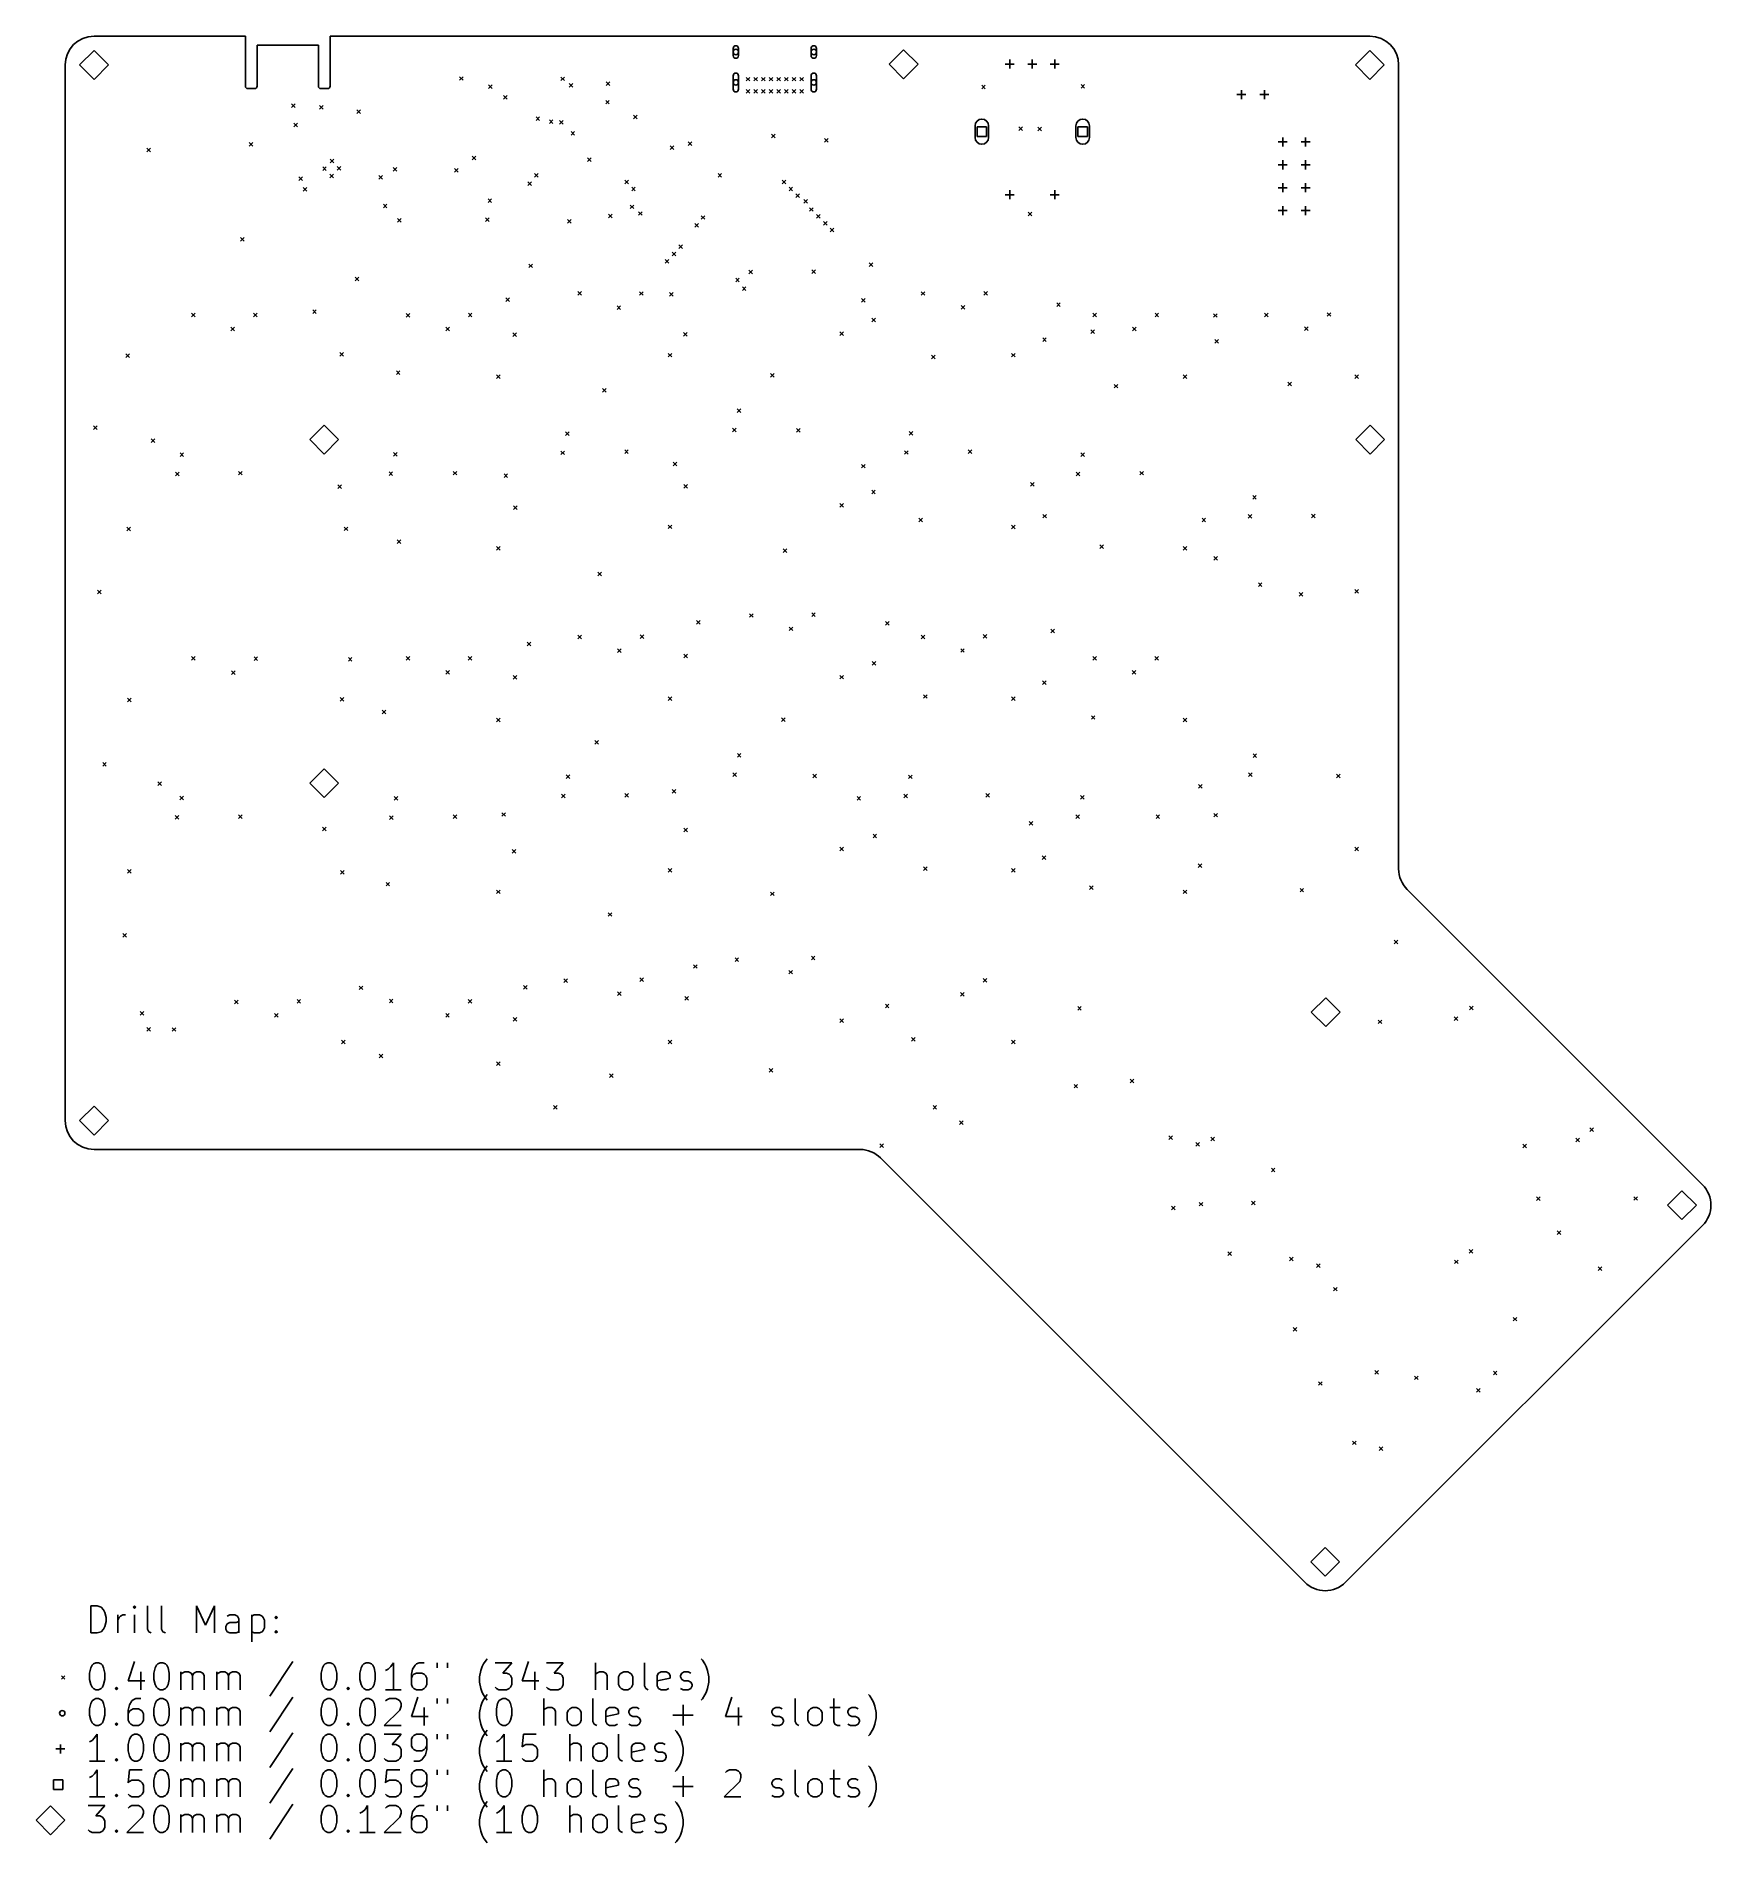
# Model space of a CAD drawing. Extents: x 74 to 259, y -254 to -54.
import ezdxf

# ---------------------------------------------------------------- set-up
doc = ezdxf.new("R2010")
doc.units = 0
doc.layers.add('BLACK', color=7, linetype='CONTINUOUS')

msp = doc.modelspace()

# ---------------------------------------------------------------- linework, layer by layer
at = {"layer": 'BLACK', "linetype": 'CONTINUOUS'}
for p, q in [((96.8274, -53.6702), (80.0354, -53.6702)), ((96.8248, -59.2328), (96.8274, -53.6702)), ((106.23, -53.6702), (106.236, -59.2328)), ((106.23, -53.6702), (221.59, -53.6702)), ((80.0354, -55.2706), (78.4354, -56.8706)), ((81.6354, -56.8706), (80.0354, -55.2706)), ((98.1202, -54.6862), (104.927, -54.6862)), ((98.1202, -59.2328), (98.1202, -54.6862)), ((104.927, -54.6862), (104.927, -59.2328)), ((150.947, -55.8316), (150.947, -55.0316)), ((151.547, -55.8316), (151.547, -55.0316)), ((159.597, -55.8316), (159.597, -55.0316)), ((160.197, -55.8316), (160.197, -55.0316)), ((169.862, -55.1944), (168.262, -56.7944)), ((171.463, -56.7944), (169.862, -55.1944)), ((221.59, -55.2706), (219.99, -56.8706)), ((223.19, -56.8706), (221.59, -55.2706)), ((76.835, -173.965), (76.835, -56.8706)), ((78.4354, -56.8706), (80.0354, -58.4706)), ((80.0354, -58.4706), (81.6354, -56.8706)), ((150.947, -59.5616), (150.947, -58.0616)), ((151.547, -59.5616), (151.547, -58.0616)), ((159.597, -59.5616), (159.597, -58.0616)), ((160.197, -59.5616), (160.197, -58.0616)), ((168.262, -56.7944), (169.862, -58.3944)), ((169.862, -58.3944), (171.463, -56.7944)), ((181.138, -56.769), (182.138, -56.769)), ((181.638, -56.269), (181.638, -57.269)), ((183.638, -56.769), (184.638, -56.769)), ((184.138, -56.269), (184.138, -57.269)), ((186.138, -56.769), (187.138, -56.769)), ((186.638, -56.269), (186.638, -57.269)), ((219.99, -56.8706), (221.59, -58.4706)), ((221.59, -58.4706), (223.19, -56.8706)), ((224.79, -56.8706), (224.792, -146.046)), ((97.0788, -59.4868), (97.8662, -59.4868)), ((105.981, -59.4868), (105.181, -59.4868)), ((120.602, -58.1692), (121.002, -58.5692)), ((121.002, -58.1692), (120.602, -58.5692)), ((123.803, -59.0836), (124.203, -59.4836)), ((124.203, -59.0836), (123.803, -59.4836)), ((131.831, -58.2062), (132.231, -58.6062)), ((132.231, -58.2062), (131.831, -58.6062)), ((132.744, -58.9312), (133.144, -59.3312)), ((133.144, -58.9312), (132.744, -59.3312)), ((136.858, -58.728), (137.258, -59.128)), ((137.258, -58.728), (136.858, -59.128)), ((152.397, -58.2416), (152.797, -58.6416)), ((152.797, -58.2416), (152.397, -58.6416)), ((152.397, -59.5916), (152.797, -59.9916)), ((152.797, -59.5916), (152.397, -59.9916)), ((153.247, -58.2416), (153.647, -58.6416)), ((153.647, -58.2416), (153.247, -58.6416)), ((153.247, -59.5916), (153.647, -59.9916)), ((153.647, -59.5916), (153.247, -59.9916)), ((154.097, -58.2416), (154.497, -58.6416)), ((154.497, -58.2416), (154.097, -58.6416)), ((154.097, -59.5916), (154.497, -59.9916)), ((154.497, -59.5916), (154.097, -59.9916)), ((154.947, -58.2416), (155.347, -58.6416)), ((155.347, -58.2416), (154.947, -58.6416)), ((154.947, -59.5916), (155.347, -59.9916)), ((155.347, -59.5916), (154.947, -59.9916)), ((155.797, -58.2416), (156.197, -58.6416)), ((156.197, -58.2416), (155.797, -58.6416)), ((155.797, -59.5916), (156.197, -59.9916)), ((156.197, -59.5916), (155.797, -59.9916)), ((156.647, -58.2416), (157.047, -58.6416)), ((157.047, -58.2416), (156.647, -58.6416)), ((156.647, -59.5916), (157.047, -59.9916)), ((157.047, -59.5916), (156.647, -59.9916)), ((157.497, -58.2416), (157.897, -58.6416)), ((157.897, -58.2416), (157.497, -58.6416)), ((157.497, -59.5916), (157.897, -59.9916)), ((157.897, -59.5916), (157.497, -59.9916)), ((158.347, -58.2416), (158.747, -58.6416)), ((158.747, -58.2416), (158.347, -58.6416)), ((158.347, -59.5916), (158.747, -59.9916)), ((158.747, -59.5916), (158.347, -59.9916)), ((178.525, -59.1039), (178.925, -59.5039)), ((178.925, -59.1039), (178.525, -59.5039)), ((189.546, -59.048), (189.946, -59.448)), ((189.946, -59.048), (189.546, -59.448)), ((207.353, -59.6472), (207.353, -60.6472)), ((209.893, -59.6472), (209.893, -60.6472)), ((101.941, -61.1845), (102.341, -61.5845)), ((102.341, -61.1845), (101.941, -61.5845)), ((105.058, -61.3696), (105.458, -61.7696)), ((105.458, -61.3696), (105.058, -61.7696)), ((109.213, -61.8471), (109.613, -62.2471)), ((109.613, -61.8471), (109.213, -62.2471)), ((125.479, -60.252), (125.879, -60.652)), ((125.879, -60.252), (125.479, -60.652)), ((136.805, -60.7956), (137.205, -61.1956)), ((137.205, -60.7956), (136.805, -61.1956)), ((206.853, -60.1472), (207.853, -60.1472)), ((209.393, -60.1472), (210.393, -60.1472)), ((102.213, -63.3356), (102.613, -63.7356)), ((102.613, -63.3356), (102.213, -63.7356)), ((129.079, -62.6191), (129.479, -63.0191)), ((129.479, -62.6191), (129.079, -63.0191)), ((130.559, -62.9444), (130.959, -63.3444)), ((130.959, -62.9444), (130.559, -63.3444)), ((131.692, -63.0231), (132.092, -63.4231)), ((132.092, -63.0231), (131.692, -63.4231)), ((139.906, -62.4364), (140.306, -62.8364)), ((140.306, -62.4364), (139.906, -62.8364)), ((177.788, -63.619), (177.788, -64.919)), ((179.068, -63.7387), (178.008, -63.7387)), ((178.008, -63.7387), (178.008, -64.7993)), ((179.068, -64.7993), (179.068, -63.7387)), ((179.288, -63.619), (179.288, -64.919)), ((182.655, -63.7318), (183.055, -64.1318)), ((183.055, -63.7318), (182.655, -64.1318)), ((184.763, -63.7572), (185.163, -64.1572)), ((185.163, -63.7572), (184.763, -64.1572)), ((188.988, -63.619), (188.988, -64.919)), ((190.268, -63.7387), (189.208, -63.7387)), ((189.208, -63.7387), (189.208, -64.7993)), ((190.268, -64.7993), (190.268, -63.7387)), ((190.488, -63.619), (190.488, -64.919)), ((85.8984, -66.1118), (86.2984, -66.5118)), ((86.2984, -66.1118), (85.8984, -66.5118)), ((97.2628, -65.4645), (97.6628, -65.8645)), ((97.6628, -65.4645), (97.2628, -65.8645)), ((132.962, -64.2449), (133.362, -64.6449)), ((133.362, -64.2449), (132.962, -64.6449)), ((143.97, -65.84), (144.37, -66.24)), ((144.37, -65.84), (143.97, -66.24)), ((145.952, -65.3828), (146.352, -65.7828)), ((146.352, -65.3828), (145.952, -65.7828)), ((155.212, -64.5471), (155.612, -64.9471)), ((155.612, -64.5471), (155.212, -64.9471)), ((161.103, -65.0196), (161.503, -65.4196)), ((161.503, -65.0196), (161.103, -65.4196)), ((178.008, -64.7993), (179.068, -64.7993)), ((189.208, -64.7993), (190.268, -64.7993)), ((211.431, -65.405), (212.431, -65.405)), ((211.931, -64.905), (211.931, -65.905)), ((213.971, -65.405), (214.971, -65.405)), ((214.471, -64.905), (214.471, -65.905)), ((106.234, -67.3284), (106.634, -67.7284)), ((106.634, -67.3284), (106.234, -67.7284)), ((107.024, -68.1285), (107.424, -68.5285)), ((107.424, -68.1285), (107.024, -68.5285)), ((121.994, -66.9957), (122.394, -67.3957)), ((122.394, -66.9957), (121.994, -67.3957)), ((134.8, -67.1618), (135.2, -67.5618)), ((135.2, -67.1618), (134.8, -67.5618)), ((211.431, -67.945), (212.431, -67.945)), ((211.931, -67.445), (211.931, -68.445)), ((213.971, -67.945), (214.971, -67.945)), ((214.471, -67.445), (214.471, -68.445)), ((102.772, -69.2944), (103.172, -69.6944)), ((103.172, -69.2944), (102.772, -69.6944)), ((105.406, -68.1844), (105.806, -68.5844)), ((105.806, -68.1844), (105.406, -68.5844)), ((106.206, -68.9794), (106.606, -69.3794)), ((106.606, -68.9794), (106.206, -69.3794)), ((111.636, -69.1268), (112.036, -69.5268)), ((112.036, -69.1268), (111.636, -69.5268)), ((113.231, -68.2378), (113.631, -68.6378)), ((113.631, -68.2378), (113.231, -68.6378)), ((120.021, -68.3571), (120.421, -68.7571)), ((120.421, -68.3571), (120.021, -68.7571)), ((128.172, -69.8481), (128.572, -70.2481)), ((128.572, -69.8481), (128.172, -70.2481)), ((128.918, -68.9185), (129.318, -69.3185)), ((129.318, -68.9185), (128.918, -69.3185)), ((138.928, -69.65), (139.328, -70.05)), ((139.328, -69.65), (138.928, -70.05)), ((149.269, -68.925), (149.669, -69.325)), ((149.669, -68.925), (149.269, -69.325)), ((156.391, -69.65), (156.791, -70.05)), ((156.791, -69.65), (156.391, -70.05)), ((211.931, -69.985), (211.931, -70.985)), ((214.471, -69.985), (214.471, -70.985)), ((103.242, -70.4758), (103.642, -70.8758)), ((103.642, -70.4758), (103.242, -70.8758)), ((123.752, -71.7328), (124.152, -72.1328)), ((124.152, -71.7328), (123.752, -72.1328)), ((139.69, -70.412), (140.09, -70.812)), ((140.09, -70.412), (139.69, -70.812)), ((157.153, -70.412), (157.553, -70.812)), ((157.553, -70.412), (157.153, -70.812)), ((157.915, -71.174), (158.315, -71.574)), ((158.315, -71.174), (157.915, -71.574)), ((158.781, -71.7905), (159.181, -72.1905)), ((159.181, -71.7905), (158.781, -72.1905)), ((181.138, -71.269), (182.138, -71.269)), ((181.638, -70.769), (181.638, -71.769)), ((186.138, -71.269), (187.138, -71.269)), ((186.638, -70.769), (186.638, -71.769)), ((211.431, -70.485), (212.431, -70.485)), ((213.971, -70.485), (214.971, -70.485)), ((112.139, -72.3221), (112.539, -72.7221)), ((112.539, -72.3221), (112.139, -72.7221)), ((113.719, -73.8983), (114.119, -74.2983)), ((114.119, -73.8983), (113.719, -74.2983)), ((123.473, -73.8156), (123.873, -74.2156)), ((123.873, -73.8156), (123.473, -74.2156)), ((132.568, -73.9985), (132.968, -74.3985)), ((132.968, -73.9985), (132.568, -74.3985)), ((137.112, -73.4092), (137.512, -73.8092)), ((137.512, -73.4092), (137.112, -73.8092)), ((139.527, -72.407), (139.927, -72.807)), ((139.927, -72.407), (139.527, -72.807)), ((140.452, -73.1425), (140.852, -73.5425)), ((140.852, -73.1425), (140.452, -73.5425)), ((147.399, -73.587), (147.799, -73.987)), ((147.799, -73.587), (147.399, -73.987)), ((159.439, -72.698), (159.839, -73.098)), ((159.839, -72.698), (159.439, -73.098)), ((160.201, -73.46), (160.601, -73.86)), ((160.601, -73.46), (160.201, -73.86)), ((183.696, -73.206), (184.096, -73.606)), ((184.096, -73.206), (183.696, -73.606)), ((211.431, -73.025), (212.431, -73.025)), ((211.931, -72.525), (211.931, -73.525)), ((213.971, -73.025), (214.971, -73.025)), ((214.471, -72.525), (214.471, -73.525)), ((96.2844, -76.0203), (96.6844, -76.4203)), ((96.6844, -76.0203), (96.2844, -76.4203)), ((146.688, -74.4506), (147.088, -74.8506)), ((147.088, -74.4506), (146.688, -74.8506)), ((160.963, -74.222), (161.363, -74.622)), ((161.363, -74.222), (160.963, -74.622)), ((161.725, -74.984), (162.125, -75.384)), ((162.125, -74.984), (161.725, -75.384)), ((144.174, -77.6256), (144.574, -78.0256)), ((144.574, -77.6256), (144.174, -78.0256)), ((144.936, -76.8128), (145.336, -77.2128)), ((145.336, -76.8128), (144.936, -77.2128)), ((128.273, -78.9464), (128.673, -79.3464)), ((128.673, -78.9464), (128.273, -79.3464)), ((143.412, -78.4384), (143.812, -78.8384)), ((143.812, -78.4384), (143.412, -78.8384)), ((152.708, -79.6195), (153.108, -80.0195)), ((153.108, -79.6195), (152.708, -80.0195)), ((159.698, -79.5865), (160.098, -79.9865)), ((160.098, -79.5865), (159.698, -79.9865)), ((166.038, -78.8143), (166.438, -79.2143)), ((166.438, -78.8143), (166.038, -79.2143)), ((109.02, -80.4196), (109.42, -80.8196)), ((109.42, -80.4196), (109.02, -80.8196)), ((133.709, -81.9944), (134.109, -82.3944)), ((134.109, -81.9944), (133.709, -82.3944)), ((140.569, -82.0173), (140.969, -82.4173)), ((140.969, -82.0173), (140.569, -82.4173)), ((143.881, -82.096), (144.281, -82.496)), ((144.281, -82.096), (143.881, -82.496)), ((151.23, -80.5075), (151.63, -80.9075)), ((151.63, -80.5075), (151.23, -80.9075)), ((151.971, -81.4864), (152.371, -81.8864)), ((152.371, -81.4864), (151.971, -81.8864)), ((171.821, -82.0151), (172.221, -82.4151)), ((172.221, -82.0151), (171.821, -82.4151)), ((178.761, -82.0096), (179.161, -82.4096)), ((179.161, -82.0096), (178.761, -82.4096)), ((104.296, -84.0264), (104.696, -84.4264)), ((104.696, -84.0264), (104.296, -84.4264)), ((125.733, -82.7056), (126.133, -83.1056)), ((126.133, -82.7056), (125.733, -83.1056)), ((138.067, -83.5743), (138.467, -83.9743)), ((138.467, -83.5743), (138.067, -83.9743)), ((165.205, -82.7818), (165.605, -83.1818)), ((165.605, -82.7818), (165.205, -83.1818)), ((176.259, -83.5667), (176.659, -83.9667)), ((176.659, -83.5667), (176.259, -83.9667)), ((186.846, -83.2644), (187.246, -83.6644)), ((187.246, -83.2644), (186.846, -83.6644)), ((90.8588, -84.3963), (91.2588, -84.7963)), ((91.2588, -84.3963), (90.8588, -84.7963)), ((95.2253, -85.9441), (95.6253, -86.3441)), ((95.6253, -85.9441), (95.2253, -86.3441)), ((97.7272, -84.3871), (98.1272, -84.7871)), ((98.1272, -84.3871), (97.7272, -84.7871)), ((114.659, -84.4328), (115.059, -84.8328)), ((115.059, -84.4328), (114.659, -84.8328)), ((119.068, -85.9517), (119.468, -86.3517)), ((119.468, -85.9517), (119.068, -86.3517)), ((121.57, -84.3947), (121.97, -84.7947)), ((121.97, -84.3947), (121.57, -84.7947)), ((166.355, -84.9662), (166.755, -85.3662)), ((166.755, -84.9662), (166.355, -85.3662)), ((190.868, -84.3926), (191.268, -84.7926)), ((191.268, -84.3926), (190.868, -84.7926)), ((195.258, -85.9619), (195.658, -86.3619)), ((195.658, -85.9619), (195.258, -86.3619)), ((197.76, -84.4049), (198.16, -84.8049)), ((198.16, -84.4049), (197.76, -84.8049)), ((204.245, -84.4582), (204.645, -84.8582)), ((204.645, -84.4582), (204.245, -84.8582)), ((209.921, -84.3963), (210.321, -84.7963)), ((210.321, -84.3963), (209.921, -84.7963)), ((214.351, -85.906), (214.751, -86.306)), ((214.751, -85.906), (214.351, -86.306)), ((216.853, -84.349), (217.253, -84.749)), ((217.253, -84.349), (216.853, -84.749)), ((126.521, -86.5766), (126.921, -86.9766)), ((126.921, -86.5766), (126.521, -86.9766)), ((145.449, -86.541), (145.849, -86.941)), ((145.849, -86.541), (145.449, -86.941)), ((162.781, -86.4701), (163.181, -86.8701)), ((163.181, -86.4701), (162.781, -86.8701)), ((185.296, -87.1379), (185.696, -87.5379)), ((185.696, -87.1379), (185.296, -87.5379)), ((190.628, -86.2641), (191.028, -86.6641)), ((191.028, -86.2641), (190.628, -86.6641)), ((204.4, -87.3259), (204.8, -87.7259)), ((204.8, -87.3259), (204.4, -87.7259)), ((83.5692, -88.9108), (83.9692, -89.3108)), ((83.9692, -88.9108), (83.5692, -89.3108)), ((107.305, -88.7559), (107.706, -89.1559)), ((107.706, -88.7559), (107.305, -89.1559)), ((143.731, -88.8551), (144.131, -89.2551)), ((144.131, -88.8551), (143.731, -89.2551)), ((172.967, -89.0505), (173.367, -89.4505)), ((173.367, -89.0505), (172.967, -89.4505)), ((181.831, -88.8551), (182.231, -89.2551)), ((182.231, -88.8551), (181.831, -89.2551)), ((113.582, -90.8006), (113.982, -91.2006)), ((113.982, -90.8006), (113.582, -91.2006)), ((124.681, -91.2363), (125.081, -91.6363)), ((125.081, -91.2363), (124.681, -91.6363)), ((155.088, -91.08), (155.488, -91.48)), ((155.488, -91.08), (155.088, -91.48)), ((200.878, -91.2326), (201.278, -91.6326)), ((201.278, -91.2326), (200.878, -91.6326)), ((212.505, -92.0503), (212.905, -92.4503)), ((212.905, -92.0503), (212.505, -92.4503)), ((219.931, -91.2363), (220.331, -91.6363)), ((220.331, -91.2363), (219.931, -91.6363)), ((136.46, -92.7691), (136.86, -93.1691)), ((136.86, -92.7691), (136.46, -93.1691)), ((193.218, -92.2992), (193.618, -92.6992)), ((193.618, -92.2992), (193.218, -92.6992)), ((151.4, -95.0246), (151.8, -95.4246)), ((151.8, -95.0246), (151.4, -95.4246)), ((79.9827, -96.8991), (80.3827, -97.2991)), ((80.3827, -96.8991), (79.9827, -97.2991)), ((105.569, -96.825), (103.969, -98.425)), ((107.169, -98.425), (105.569, -96.825)), ((132.342, -97.557), (132.742, -97.957)), ((132.742, -97.557), (132.342, -97.957)), ((150.892, -97.1607), (151.292, -97.5607)), ((151.292, -97.1607), (150.892, -97.5607)), ((157.972, -97.185), (158.372, -97.585)), ((158.372, -97.185), (157.972, -97.585)), ((170.478, -97.5189), (170.878, -97.9189)), ((170.878, -97.5189), (170.478, -97.9189)), ((221.625, -96.825), (220.025, -98.425)), ((223.225, -98.425), (221.625, -96.825)), ((86.3911, -98.352), (86.7911, -98.752)), ((86.7911, -98.352), (86.3911, -98.752)), ((89.5788, -99.8912), (89.9788, -100.291)), ((89.9788, -99.8912), (89.5788, -100.291)), ((103.969, -98.425), (105.569, -100.025)), ((105.569, -100.025), (107.169, -98.425)), ((113.274, -99.8709), (113.674, -100.271)), ((113.674, -99.8709), (113.274, -100.271)), ((131.834, -99.6931), (132.234, -100.093)), ((132.234, -99.6931), (131.834, -100.093)), ((138.919, -99.5625), (139.319, -99.9625)), ((139.319, -99.5625), (138.919, -99.9625)), ((169.97, -99.655), (170.37, -100.055)), ((170.37, -99.655), (169.97, -100.055)), ((177.022, -99.5662), (177.422, -99.9662)), ((177.422, -99.5662), (177.022, -99.9662)), ((189.535, -99.9039), (189.935, -100.304)), ((189.935, -99.9039), (189.535, -100.304)), ((220.025, -98.425), (221.625, -100.025)), ((221.625, -100.025), (223.225, -98.425)), ((89.0708, -102.027), (89.4708, -102.427)), ((89.4708, -102.027), (89.0708, -102.427)), ((96.06, -101.947), (96.46, -102.347)), ((96.46, -101.947), (96.06, -102.347)), ((112.766, -102.007), (113.166, -102.407)), ((113.166, -102.007), (112.766, -102.407)), ((119.872, -101.947), (120.272, -102.347)), ((120.272, -101.947), (119.872, -102.347)), ((144.301, -100.943), (144.701, -101.343)), ((144.701, -100.943), (144.301, -101.343)), ((165.179, -101.171), (165.579, -101.571)), ((165.579, -101.171), (165.179, -101.571)), ((189.027, -102.04), (189.427, -102.44)), ((189.427, -102.04), (189.027, -102.44)), ((196.072, -101.947), (196.472, -102.347)), ((196.472, -101.947), (196.072, -102.347)), ((107.09, -103.432), (107.49, -103.832)), ((107.49, -103.432), (107.09, -103.832)), ((125.53, -102.238), (125.93, -102.638)), ((125.93, -102.238), (125.53, -102.638)), ((145.479, -103.419), (145.879, -103.819)), ((145.879, -103.419), (145.479, -103.819)), ((166.32, -104.031), (166.72, -104.431)), ((166.72, -104.031), (166.32, -104.431)), ((183.95, -103.178), (184.35, -103.578)), ((184.35, -103.178), (183.95, -103.578)), ((126.574, -105.779), (126.974, -106.179)), ((126.974, -105.779), (126.574, -106.179)), ((162.781, -105.524), (163.181, -105.924)), ((163.181, -105.524), (162.781, -105.924)), ((208.598, -104.613), (208.998, -105.013)), ((208.998, -104.613), (208.598, -105.013)), ((83.6683, -108.128), (84.0683, -108.528)), ((84.0683, -108.128), (83.6683, -108.528)), ((107.788, -108.121), (108.188, -108.521)), ((108.188, -108.121), (107.788, -108.521)), ((143.728, -107.901), (144.128, -108.301)), ((144.128, -107.901), (143.728, -108.301)), ((171.56, -107.135), (171.96, -107.535)), ((171.96, -107.135), (171.56, -107.535)), ((181.831, -107.905), (182.231, -108.305)), ((182.231, -107.905), (181.831, -108.305)), ((185.311, -106.714), (185.711, -107.114)), ((185.711, -106.714), (185.311, -107.114)), ((202.975, -107.14), (203.375, -107.54)), ((203.375, -107.14), (202.975, -107.54)), ((208.09, -106.749), (208.49, -107.149)), ((208.49, -106.749), (208.09, -107.149)), ((215.122, -106.71), (215.522, -107.11)), ((215.522, -106.71), (215.122, -107.11)), ((113.661, -109.558), (114.061, -109.958)), ((114.061, -109.558), (113.661, -109.958)), ((191.641, -110.105), (192.041, -110.505)), ((192.041, -110.105), (191.641, -110.505)), ((124.681, -110.286), (125.081, -110.686)), ((125.081, -110.286), (124.681, -110.686)), ((156.505, -110.547), (156.905, -110.947)), ((156.905, -110.547), (156.505, -110.947)), ((200.881, -110.286), (201.281, -110.686)), ((201.281, -110.286), (200.881, -110.686)), ((204.298, -111.387), (204.698, -111.787)), ((204.698, -111.387), (204.298, -111.787)), ((135.929, -113.127), (136.329, -113.527)), ((136.329, -113.127), (135.929, -113.527)), ((80.4298, -115.116), (80.8298, -115.516)), ((80.8298, -115.116), (80.4298, -115.516)), ((209.223, -114.324), (209.623, -114.724)), ((209.623, -114.324), (209.223, -114.724)), ((213.77, -115.395), (214.17, -115.795)), ((214.17, -115.395), (213.77, -115.795)), ((219.931, -115.049), (220.331, -115.449)), ((220.331, -115.049), (219.931, -115.449)), ((152.771, -117.734), (153.171, -118.134)), ((153.171, -117.734), (152.771, -118.134)), ((159.663, -117.656), (160.063, -118.056)), ((160.063, -117.656), (159.663, -118.056)), ((133.721, -120.115), (134.121, -120.515)), ((134.121, -120.115), (133.721, -120.515)), ((140.635, -120.079), (141.035, -120.479)), ((141.035, -120.079), (140.635, -120.479)), ((146.891, -118.494), (147.291, -118.894)), ((147.291, -118.494), (146.891, -118.894)), ((157.161, -119.213), (157.561, -119.613)), ((157.561, -119.213), (157.161, -119.613)), ((167.872, -118.596), (168.272, -118.996)), ((168.272, -118.596), (167.872, -118.996)), ((171.821, -120.115), (172.221, -120.515)), ((172.221, -120.115), (171.821, -120.515)), ((178.702, -120.059), (179.102, -120.459)), ((179.102, -120.059), (178.702, -120.459)), ((186.211, -119.459), (186.611, -119.859)), ((186.611, -119.459), (186.211, -119.859)), ((128.095, -120.882), (128.495, -121.282)), ((128.495, -120.882), (128.095, -121.282)), ((138.133, -121.636), (138.533, -122.036)), ((138.533, -121.636), (138.133, -122.036)), ((145.472, -122.213), (145.872, -122.613)), ((145.872, -122.213), (145.472, -122.613)), ((176.2, -121.616), (176.6, -122.016)), ((176.6, -121.616), (176.2, -122.016)), ((90.8588, -122.496), (91.2588, -122.896)), ((91.2588, -122.496), (90.8588, -122.896)), ((95.2837, -124.087), (95.6837, -124.487)), ((95.6837, -124.087), (95.2837, -124.487)), ((97.7856, -122.53), (98.1856, -122.93)), ((98.1856, -122.53), (97.7856, -122.93)), ((108.258, -122.584), (108.658, -122.984)), ((108.658, -122.584), (108.258, -122.984)), ((114.671, -122.496), (115.071, -122.896)), ((115.071, -122.496), (114.671, -122.896)), ((119.061, -124.031), (119.461, -124.431)), ((119.461, -124.031), (119.061, -124.431)), ((121.563, -122.474), (121.963, -122.874)), ((121.963, -122.474), (121.563, -122.874)), ((166.376, -123.026), (166.776, -123.426)), ((166.776, -123.026), (166.376, -123.426)), ((190.871, -122.496), (191.271, -122.896)), ((191.271, -122.496), (190.871, -122.896)), ((195.238, -124.039), (195.638, -124.439)), ((195.638, -124.039), (195.238, -124.439)), ((197.74, -122.482), (198.14, -122.882)), ((198.14, -122.482), (197.74, -122.882)), ((126.549, -124.585), (126.949, -124.985)), ((126.949, -124.585), (126.549, -124.985)), ((162.781, -124.574), (163.181, -124.974)), ((163.181, -124.574), (162.781, -124.974)), ((185.281, -125.192), (185.681, -125.592)), ((185.681, -125.192), (185.281, -125.592)), ((83.7419, -127.107), (84.1419, -127.507)), ((84.1419, -127.107), (83.7419, -127.507)), ((107.361, -127.029), (107.761, -127.429)), ((107.761, -127.029), (107.361, -127.429)), ((143.731, -126.955), (144.131, -127.355)), ((144.131, -126.955), (143.731, -127.355)), ((172.063, -126.721), (172.463, -127.121)), ((172.463, -126.721), (172.063, -127.121)), ((181.831, -126.955), (182.231, -127.355)), ((182.231, -126.955), (181.831, -127.355)), ((112.012, -128.433), (112.412, -128.833)), ((112.412, -128.433), (112.012, -128.833)), ((124.681, -129.336), (125.081, -129.736)), ((125.081, -129.336), (124.681, -129.736)), ((156.33, -129.294), (156.73, -129.694)), ((156.73, -129.294), (156.33, -129.694)), ((190.696, -129.048), (191.096, -129.448)), ((191.096, -129.048), (190.696, -129.448)), ((200.881, -129.336), (201.281, -129.736)), ((201.281, -129.336), (200.881, -129.736)), ((135.616, -131.814), (136.016, -132.214)), ((136.016, -131.814), (135.616, -132.214)), ((80.9936, -134.252), (81.3936, -134.652)), ((81.3936, -134.252), (80.9936, -134.652)), ((151.42, -133.244), (151.82, -133.644)), ((151.82, -133.244), (151.42, -133.644)), ((208.634, -133.267), (209.034, -133.667)), ((209.034, -133.267), (208.634, -133.667)), ((105.569, -134.925), (103.969, -136.525)), ((107.169, -136.525), (105.569, -134.925)), ((132.416, -135.614), (132.816, -136.014)), ((132.816, -135.614), (132.416, -136.014)), ((150.912, -135.38), (151.312, -135.78)), ((151.312, -135.38), (150.912, -135.78)), ((159.795, -135.538), (160.195, -135.938)), ((160.195, -135.538), (159.795, -135.938)), ((170.412, -135.632), (170.812, -136.032)), ((170.812, -135.632), (170.412, -136.032)), ((208.126, -135.403), (208.526, -135.803)), ((208.526, -135.403), (208.126, -135.803)), ((217.91, -135.538), (218.31, -135.938)), ((218.31, -135.538), (217.91, -135.938)), ((87.1049, -136.386), (87.5049, -136.786)), ((87.5049, -136.386), (87.1049, -136.786)), ((89.5585, -137.984), (89.9585, -138.384)), ((89.9585, -137.984), (89.5585, -138.384)), ((103.969, -136.525), (105.569, -138.125)), ((105.569, -138.125), (107.169, -136.525)), ((113.338, -138.012), (113.738, -138.412)), ((113.738, -138.012), (113.338, -138.412)), ((131.908, -137.75), (132.308, -138.15)), ((132.308, -137.75), (131.908, -138.15)), ((138.922, -137.666), (139.322, -138.066)), ((139.322, -137.666), (138.922, -138.066)), ((144.199, -137.239), (144.599, -137.639)), ((144.599, -137.239), (144.199, -137.639)), ((164.697, -138.027), (165.097, -138.427)), ((165.097, -138.027), (164.697, -138.427)), ((169.904, -137.768), (170.304, -138.168)), ((170.304, -137.768), (169.904, -138.168)), ((178.997, -137.671), (179.397, -138.071)), ((179.397, -137.671), (178.997, -138.071)), ((189.495, -137.918), (189.895, -138.318)), ((189.895, -137.918), (189.495, -138.318)), ((202.594, -136.681), (202.994, -137.081)), ((202.994, -136.681), (202.594, -137.081)), ((89.0505, -140.12), (89.4505, -140.52)), ((89.4505, -140.12), (89.0505, -140.52)), ((96.06, -140.047), (96.46, -140.447)), ((96.46, -140.047), (96.06, -140.447)), ((112.83, -140.148), (113.23, -140.548)), ((113.23, -140.148), (112.83, -140.548)), ((119.872, -140.047), (120.272, -140.447)), ((120.272, -140.047), (119.872, -140.447)), ((125.276, -139.805), (125.676, -140.205)), ((125.676, -139.805), (125.276, -140.205)), ((188.987, -140.054), (189.387, -140.454)), ((189.387, -140.054), (188.987, -140.454)), ((197.869, -140.033), (198.269, -140.433)), ((198.269, -140.033), (197.869, -140.433)), ((204.288, -139.878), (204.688, -140.278)), ((204.688, -139.878), (204.288, -140.278)), ((105.388, -141.405), (105.788, -141.805)), ((105.788, -141.405), (105.388, -141.805)), ((145.489, -141.535), (145.889, -141.935)), ((145.889, -141.535), (145.489, -141.935)), ((166.47, -142.182), (166.87, -142.582)), ((166.87, -142.182), (166.47, -142.582)), ((183.798, -140.795), (184.198, -141.195)), ((184.198, -140.795), (183.798, -141.195)), ((126.439, -143.899), (126.839, -144.299)), ((126.839, -143.899), (126.439, -144.299)), ((162.781, -143.624), (163.181, -144.024)), ((163.181, -143.624), (162.781, -144.024)), ((219.931, -143.624), (220.331, -144.024)), ((220.331, -143.624), (219.931, -144.024)), ((83.7648, -146.096), (84.1648, -146.496)), ((84.1648, -146.096), (83.7648, -146.496)), ((107.392, -146.208), (107.792, -146.608)), ((107.792, -146.208), (107.392, -146.608)), ((143.731, -146.005), (144.131, -146.405)), ((144.131, -146.005), (143.731, -146.405)), ((172.065, -145.825), (172.465, -146.225)), ((172.465, -145.825), (172.065, -146.225)), ((181.831, -146.005), (182.231, -146.405)), ((182.231, -146.005), (181.831, -146.405)), ((185.25, -144.585), (185.65, -144.985)), ((185.65, -144.585), (185.25, -144.985)), ((202.543, -145.494), (202.943, -145.894)), ((202.943, -145.494), (202.543, -145.894)), ((112.436, -147.537), (112.836, -147.937)), ((112.836, -147.537), (112.436, -147.937)), ((190.485, -147.919), (190.885, -148.319)), ((190.885, -147.919), (190.485, -148.319)), ((213.846, -148.202), (214.246, -148.602)), ((214.246, -148.202), (213.846, -148.602)), ((124.681, -148.386), (125.081, -148.786)), ((125.081, -148.386), (124.681, -148.786)), ((155.111, -148.606), (155.511, -149.006)), ((155.511, -148.606), (155.111, -149.006)), ((200.881, -148.386), (201.281, -148.786)), ((201.281, -148.386), (200.881, -148.786)), ((225.73, -148.311), (258.496, -181.077)), ((137.087, -150.897), (137.487, -151.297)), ((137.487, -150.897), (137.087, -151.297)), ((83.239, -153.216), (83.639, -153.616)), ((83.639, -153.216), (83.239, -153.616)), ((224.311, -153.953), (224.711, -154.353)), ((224.711, -153.953), (224.311, -154.353)), ((151.159, -155.908), (151.559, -156.308)), ((151.559, -155.908), (151.159, -156.308)), ((159.629, -155.736), (160.029, -156.136)), ((160.029, -155.736), (159.629, -156.136)), ((132.159, -158.245), (132.559, -158.645)), ((132.559, -158.245), (132.159, -158.645)), ((140.61, -158.128), (141.01, -158.528)), ((141.01, -158.128), (140.61, -158.528)), ((146.561, -156.67), (146.961, -157.07)), ((146.961, -156.67), (146.561, -157.07)), ((157.128, -157.293), (157.528, -157.693)), ((157.528, -157.293), (157.128, -157.693)), ((178.695, -158.189), (179.095, -158.589)), ((179.095, -158.189), (178.695, -158.589)), ((109.452, -159.033), (109.852, -159.433)), ((109.852, -159.033), (109.452, -159.433)), ((127.689, -158.982), (128.089, -159.382)), ((128.089, -158.982), (127.689, -159.382)), ((138.108, -159.685), (138.508, -160.085)), ((138.508, -159.685), (138.108, -160.085)), ((145.604, -160.198), (146.004, -160.598)), ((146.004, -160.198), (145.604, -160.598)), ((176.193, -159.746), (176.593, -160.146)), ((176.593, -159.746), (176.193, -160.146)), ((85.144, -161.852), (85.544, -162.252)), ((85.544, -161.852), (85.144, -162.252)), ((95.6213, -160.596), (96.0213, -160.996)), ((96.0213, -160.596), (95.6213, -160.996)), ((100.054, -162.091), (100.454, -162.491)), ((100.454, -162.091), (100.054, -162.491)), ((102.556, -160.534), (102.956, -160.934)), ((102.956, -160.534), (102.556, -160.934)), ((112.805, -160.506), (113.205, -160.906)), ((113.205, -160.506), (112.805, -160.906)), ((119.053, -162.086), (119.453, -162.486)), ((119.453, -162.086), (119.053, -162.486)), ((121.555, -160.529), (121.955, -160.929)), ((121.955, -160.529), (121.555, -160.929)), ((167.839, -161.054), (168.239, -161.454)), ((168.239, -161.054), (167.839, -161.454)), ((189.182, -161.293), (189.582, -161.693)), ((189.582, -161.293), (189.182, -161.693)), ((216.694, -160.325), (215.094, -161.925)), ((215.094, -161.925), (216.694, -163.525)), ((218.294, -161.925), (216.694, -160.325)), ((216.694, -163.525), (218.294, -161.925)), ((232.644, -161.273), (233.044, -161.673)), ((233.044, -161.273), (232.644, -161.673)), ((85.906, -163.63), (86.306, -164.03)), ((86.306, -163.63), (85.906, -164.03)), ((88.7, -163.653), (89.1, -164.053)), ((89.1, -163.653), (88.7, -164.053)), ((126.543, -162.54), (126.943, -162.94)), ((126.943, -162.54), (126.543, -162.94)), ((162.778, -162.674), (163.178, -163.074)), ((163.178, -162.674), (162.778, -163.074)), ((222.515, -162.807), (222.915, -163.207)), ((222.915, -162.807), (222.515, -163.207)), ((230.95, -162.451), (231.35, -162.851)), ((231.35, -162.451), (230.95, -162.851)), ((107.486, -165.04), (107.886, -165.44)), ((107.886, -165.04), (107.486, -165.44)), ((143.731, -165.055), (144.131, -165.455)), ((144.131, -165.055), (143.731, -165.455)), ((170.732, -164.743), (171.132, -165.143)), ((171.132, -164.743), (170.732, -165.143)), ((181.831, -165.055), (182.231, -165.455)), ((182.231, -165.055), (181.831, -165.455)), ((111.674, -166.602), (112.074, -167.002)), ((112.074, -166.602), (111.674, -167.002)), ((124.681, -167.436), (125.081, -167.836)), ((125.081, -167.436), (124.681, -167.836)), ((154.938, -168.187), (155.338, -168.587)), ((155.338, -168.187), (154.938, -168.587)), ((137.242, -168.789), (137.642, -169.189)), ((137.642, -168.789), (137.242, -169.189)), ((188.773, -169.942), (189.173, -170.342)), ((189.173, -169.942), (188.773, -170.342)), ((194.999, -169.37), (195.399, -169.77)), ((195.399, -169.37), (194.999, -169.77)), ((131.016, -172.303), (131.416, -172.703)), ((131.416, -172.303), (131.016, -172.703)), ((173.13, -172.303), (173.53, -172.703)), ((173.53, -172.303), (173.13, -172.703)), ((80.0354, -172.365), (78.4354, -173.965)), ((78.4354, -173.965), (80.0354, -175.565)), ((81.6354, -173.965), (80.0354, -172.365)), ((80.0354, -175.565), (81.6354, -173.965)), ((176.076, -173.98), (176.476, -174.38)), ((176.476, -173.98), (176.076, -174.38)), ((199.284, -175.642), (199.684, -176.042)), ((199.684, -175.642), (199.284, -176.042)), ((203.965, -175.797), (204.365, -176.197)), ((204.365, -175.797), (203.965, -176.197)), ((244.465, -175.926), (244.865, -176.326)), ((244.865, -175.926), (244.465, -176.326)), ((246, -174.763), (246.4, -175.163)), ((246.4, -174.763), (246, -175.163)), ((165.049, -177.165), (80.0354, -177.165)), ((167.237, -176.533), (167.637, -176.933)), ((167.637, -176.533), (167.237, -176.933)), ((214.376, -225.171), (167.31, -178.102)), ((202.289, -176.378), (202.689, -176.778)), ((202.689, -176.378), (202.289, -176.778)), ((238.588, -176.579), (238.988, -176.979)), ((238.988, -176.579), (238.588, -176.979)), ((210.671, -179.226), (211.071, -179.626)), ((211.071, -179.226), (210.671, -179.626)), ((256.23, -181.742), (254.63, -183.342)), ((257.83, -183.342), (256.23, -181.742)), ((199.596, -183.442), (199.996, -183.842)), ((199.996, -183.442), (199.596, -183.842)), ((202.655, -183.031), (203.055, -183.431)), ((203.055, -183.031), (202.655, -183.431)), ((208.461, -182.909), (208.861, -183.309)), ((208.861, -182.909), (208.461, -183.309)), ((240.076, -182.423), (240.476, -182.823)), ((240.476, -182.423), (240.076, -182.823)), ((250.879, -182.401), (251.279, -182.801)), ((251.279, -182.401), (250.879, -182.801)), ((254.63, -183.342), (256.23, -184.942)), ((256.23, -184.942), (257.83, -183.342)), ((258.496, -185.608), (218.907, -225.171)), ((242.395, -186.185), (242.795, -186.585)), ((242.795, -186.185), (242.395, -186.585)), ((232.614, -188.255), (233.014, -188.655)), ((233.014, -188.255), (232.614, -188.655)), ((205.835, -188.53), (206.235, -188.93)), ((206.235, -188.53), (205.835, -188.93)), ((212.685, -189.104), (213.085, -189.504)), ((213.085, -189.104), (212.685, -189.504)), ((215.692, -189.84), (216.092, -190.24)), ((216.092, -189.84), (215.692, -190.24)), ((231.006, -189.424), (231.406, -189.824)), ((231.406, -189.424), (231.006, -189.824)), ((246.925, -190.187), (247.325, -190.587)), ((247.325, -190.187), (246.925, -190.587)), ((217.58, -192.459), (217.98, -192.859)), ((217.98, -192.459), (217.58, -192.859)), ((237.493, -195.786), (237.893, -196.186)), ((237.893, -195.786), (237.493, -196.186)), ((213.076, -196.92), (213.476, -197.32)), ((213.476, -196.92), (213.076, -197.32)), ((222.144, -201.684), (222.544, -202.084)), ((222.544, -201.684), (222.144, -202.084)), ((226.546, -202.289), (226.946, -202.689)), ((226.946, -202.289), (226.546, -202.689)), ((235.299, -201.755), (235.699, -202.155)), ((235.699, -201.755), (235.299, -202.155)), ((215.903, -202.924), (216.303, -203.324)), ((216.303, -202.924), (215.903, -203.324)), ((233.431, -203.675), (233.831, -204.075)), ((233.831, -203.675), (233.431, -204.075)), ((219.67, -209.5), (220.07, -209.9)), ((220.07, -209.5), (219.67, -209.9)), ((222.629, -210.163), (223.029, -210.563)), ((223.029, -210.163), (222.629, -210.563)), ((216.642, -221.305), (215.042, -222.905)), ((218.242, -222.905), (216.642, -221.305)), ((215.042, -222.905), (216.642, -224.505)), ((216.642, -224.505), (218.242, -222.905)), ((79.6743, -230.792), (79.6743, -227.792)), ((79.6743, -227.792), (80.3886, -227.792)), ((80.3886, -227.792), (80.8171, -227.934)), ((80.8171, -227.934), (81.1029, -228.22)), ((81.1029, -228.22), (81.2457, -228.506)), ((84.5314, -227.792), (84.3886, -227.934)), ((84.3886, -227.934), (84.5314, -228.077)), ((84.6743, -227.934), (84.5314, -227.792)), ((84.5314, -227.792), (84.5314, -228.077)), ((84.5314, -228.077), (84.6743, -227.934)), ((85.96, -230.363), (85.96, -227.792)), ((87.5314, -230.363), (87.5314, -227.792)), ((91.3886, -230.792), (91.3886, -227.792)), ((91.3886, -227.792), (92.3886, -229.934)), ((92.3886, -229.934), (93.3886, -227.792)), ((93.3886, -227.792), (93.3886, -230.792)), ((81.1029, -230.363), (80.8171, -230.649)), ((81.2457, -230.077), (81.1029, -230.363)), ((81.2457, -228.506), (81.3886, -229.077)), ((81.3886, -229.506), (81.2457, -230.077)), ((81.3886, -229.077), (81.3886, -229.506)), ((82.6743, -230.792), (82.6743, -228.792)), ((82.6743, -229.363), (82.8171, -229.077)), ((82.8171, -229.077), (82.96, -228.934)), ((82.96, -228.934), (83.2457, -228.792)), ((83.2457, -228.792), (83.5314, -228.792)), ((84.5314, -230.792), (84.5314, -228.792)), ((86.1029, -230.649), (85.96, -230.363)), ((87.6743, -230.649), (87.5314, -230.363)), ((94.6743, -230.077), (94.8171, -229.792)), ((94.6743, -230.363), (94.6743, -230.077)), ((94.8171, -230.649), (94.6743, -230.363)), ((95.1029, -228.792), (94.8171, -228.934)), ((94.8171, -229.792), (95.1029, -229.649)), ((95.6743, -228.792), (95.1029, -228.792)), ((95.1029, -229.649), (95.8171, -229.649)), ((95.96, -228.934), (95.6743, -228.792)), ((95.8171, -229.649), (96.1029, -229.506)), ((96.1029, -229.22), (95.96, -228.934)), ((96.1029, -230.792), (96.1029, -229.22)), ((97.5314, -228.792), (97.5314, -231.792)), ((97.5314, -228.934), (97.8171, -228.792)), ((97.8171, -228.792), (98.3886, -228.792)), ((98.3886, -228.792), (98.6743, -228.934)), ((98.6743, -228.934), (98.8171, -229.077)), ((98.8171, -229.077), (98.96, -229.363)), ((98.96, -230.22), (98.8171, -230.506)), ((98.96, -229.363), (98.96, -230.22)), ((100.103, -229.077), (100.246, -228.934)), ((100.246, -229.22), (100.103, -229.077)), ((100.246, -228.934), (100.389, -229.077)), ((100.246, -228.934), (100.246, -229.22)), ((100.389, -229.077), (100.246, -229.22)), ((80.3886, -230.792), (79.6743, -230.792)), ((80.8171, -230.649), (80.3886, -230.792)), ((86.3886, -230.792), (86.1029, -230.649)), ((87.96, -230.792), (87.6743, -230.649)), ((95.1029, -230.792), (94.8171, -230.649)), ((95.8171, -230.792), (95.1029, -230.792)), ((96.1029, -230.649), (95.8171, -230.792)), ((97.8171, -230.792), (97.5314, -230.649)), ((98.3886, -230.792), (97.8171, -230.792)), ((98.6743, -230.649), (98.3886, -230.792)), ((98.8171, -230.506), (98.6743, -230.649)), ((100.103, -230.649), (100.246, -230.506)), ((100.246, -230.792), (100.103, -230.649)), ((100.246, -230.506), (100.389, -230.649)), ((100.246, -230.506), (100.246, -230.792)), ((100.389, -230.649), (100.246, -230.792)), ((79.6743, -234.663), (79.8171, -234.377)), ((79.8171, -234.377), (79.96, -234.234)), ((79.96, -234.234), (80.2457, -234.092)), ((80.2457, -234.092), (80.5314, -234.092)), ((80.5314, -234.092), (80.8171, -234.234)), ((80.8171, -234.234), (80.96, -234.377)), ((80.96, -234.377), (81.1029, -234.663)), ((84.5314, -233.949), (83.8171, -236.092)), ((86.8171, -234.663), (86.96, -234.377)), ((86.96, -234.377), (87.1029, -234.234)), ((87.1029, -234.234), (87.3886, -234.092)), ((87.3886, -234.092), (87.6743, -234.092)), ((87.6743, -234.092), (87.96, -234.234)), ((87.96, -234.234), (88.1029, -234.377)), ((88.1029, -234.377), (88.2457, -234.663)), ((102.103, -233.949), (99.5314, -237.806)), ((105.389, -234.663), (105.531, -234.377)), ((105.531, -234.377), (105.674, -234.234)), ((105.674, -234.234), (105.96, -234.092)), ((105.96, -234.092), (106.246, -234.092)), ((106.246, -234.092), (106.531, -234.234)), ((106.531, -234.234), (106.674, -234.377)), ((106.674, -234.377), (106.817, -234.663)), ((109.674, -234.663), (109.817, -234.377)), ((109.817, -234.377), (109.96, -234.234)), ((109.96, -234.234), (110.246, -234.092)), ((110.246, -234.092), (110.531, -234.092)), ((110.531, -234.092), (110.817, -234.234)), ((110.817, -234.234), (110.96, -234.377)), ((110.96, -234.377), (111.103, -234.663)), ((113.246, -234.092), (112.96, -234.52)), ((113.246, -237.092), (113.246, -234.092)), ((115.674, -234.377), (115.389, -234.806)), ((115.817, -234.234), (115.674, -234.377)), ((116.103, -234.092), (115.817, -234.234)), ((116.674, -234.092), (116.103, -234.092)), ((118.103, -234.092), (118.103, -234.663)), ((119.246, -234.092), (119.246, -234.663)), ((123.103, -234.52), (123.246, -234.234)), ((123.246, -234.234), (123.531, -233.806)), ((123.531, -233.806), (123.674, -233.663)), ((124.531, -234.092), (126.389, -234.092)), ((126.389, -234.092), (125.389, -235.234)), ((128.246, -233.949), (127.531, -236.092)), ((130.246, -234.092), (132.103, -234.092)), ((132.103, -234.092), (131.103, -235.234)), ((135.674, -237.092), (135.674, -234.092)), ((141.103, -236.663), (141.103, -234.092)), ((147.531, -233.806), (147.389, -233.663)), ((147.817, -234.234), (147.531, -233.806)), ((147.96, -234.52), (147.817, -234.234)), ((76.41, -235.534), (76.81, -235.934)), ((76.81, -235.534), (76.41, -235.934)), ((79.5314, -235.234), (79.6743, -234.663)), ((79.5314, -235.949), (79.5314, -235.234)), ((79.6743, -236.52), (79.5314, -235.949)), ((81.1029, -234.663), (81.2457, -235.234)), ((81.2457, -235.949), (81.1029, -236.52)), ((81.2457, -235.234), (81.2457, -235.949)), ((83.8171, -236.092), (85.6743, -236.092)), ((85.2457, -235.092), (85.2457, -237.092)), ((86.6743, -235.234), (86.8171, -234.663)), ((86.6743, -235.949), (86.6743, -235.234)), ((86.8171, -236.52), (86.6743, -235.949)), ((88.2457, -234.663), (88.3886, -235.234)), ((88.3886, -235.949), (88.2457, -236.52)), ((88.3886, -235.234), (88.3886, -235.949)), ((89.6743, -237.092), (89.6743, -235.092)), ((89.6743, -235.377), (89.8171, -235.234)), ((89.8171, -235.234), (90.1029, -235.092)), ((90.1029, -235.092), (90.5314, -235.092)), ((90.5314, -235.092), (90.8171, -235.234)), ((90.8171, -235.234), (90.96, -235.52)), ((90.96, -235.52), (91.1029, -235.234)), ((90.96, -235.52), (90.96, -237.092)), ((91.1029, -235.234), (91.3886, -235.092)), ((91.3886, -235.092), (91.8171, -235.092)), ((91.8171, -235.092), (92.1029, -235.234)), ((92.1029, -235.234), (92.2457, -235.52)), ((92.2457, -235.52), (92.2457, -237.092)), ((93.6743, -237.092), (93.6743, -235.092)), ((93.6743, -235.377), (93.8171, -235.234)), ((93.8171, -235.234), (94.1029, -235.092)), ((94.1029, -235.092), (94.5314, -235.092)), ((94.5314, -235.092), (94.8171, -235.234)), ((94.8171, -235.234), (94.96, -235.52)), ((94.96, -235.52), (95.1029, -235.234)), ((94.96, -235.52), (94.96, -237.092)), ((95.1029, -235.234), (95.3886, -235.092)), ((95.3886, -235.092), (95.8171, -235.092)), ((95.8171, -235.092), (96.1029, -235.234)), ((96.1029, -235.234), (96.2457, -235.52)), ((96.2457, -235.52), (96.2457, -237.092)), ((105.246, -235.234), (105.389, -234.663)), ((105.246, -235.949), (105.246, -235.234)), ((105.389, -236.52), (105.246, -235.949)), ((106.817, -234.663), (106.96, -235.234)), ((106.96, -235.949), (106.817, -236.52)), ((106.96, -235.234), (106.96, -235.949)), ((109.531, -235.234), (109.674, -234.663)), ((109.531, -235.949), (109.531, -235.234)), ((109.674, -236.52), (109.531, -235.949)), ((111.103, -234.663), (111.246, -235.234)), ((111.246, -235.949), (111.103, -236.52)), ((111.246, -235.234), (111.246, -235.949)), ((112.674, -234.806), (112.389, -234.949)), ((112.96, -234.52), (112.674, -234.806)), ((115.389, -234.806), (115.246, -235.377)), ((115.246, -235.377), (115.246, -236.52)), ((115.389, -235.52), (115.246, -235.806)), ((115.531, -235.377), (115.389, -235.52)), ((115.817, -235.234), (115.531, -235.377)), ((116.389, -235.234), (115.817, -235.234)), ((116.674, -235.377), (116.389, -235.234)), ((116.817, -235.52), (116.674, -235.377)), ((116.96, -235.806), (116.817, -235.52)), ((116.96, -236.52), (116.96, -235.806)), ((122.817, -235.663), (122.96, -234.949)), ((122.817, -236.234), (122.817, -235.663)), ((122.96, -236.949), (122.817, -236.234)), ((122.96, -234.949), (123.103, -234.52)), ((125.389, -235.234), (125.817, -235.234)), ((125.817, -235.234), (126.103, -235.377)), ((126.103, -235.377), (126.246, -235.52)), ((126.246, -235.52), (126.389, -235.806)), ((126.389, -235.806), (126.389, -236.52)), ((127.531, -236.092), (129.389, -236.092)), ((128.96, -235.092), (128.96, -237.092)), ((131.103, -235.234), (131.531, -235.234)), ((131.531, -235.234), (131.817, -235.377)), ((131.817, -235.377), (131.96, -235.52)), ((131.96, -235.52), (132.103, -235.806)), ((132.103, -235.806), (132.103, -236.52)), ((135.817, -235.234), (135.674, -235.377)), ((136.103, -235.092), (135.817, -235.234)), ((136.531, -235.092), (136.103, -235.092)), ((136.817, -235.234), (136.531, -235.092)), ((136.96, -235.52), (136.817, -235.234)), ((136.96, -237.092), (136.96, -235.52)), ((138.246, -235.663), (138.389, -235.377)), ((138.246, -236.52), (138.246, -235.663)), ((138.389, -235.377), (138.531, -235.234)), ((138.531, -235.234), (138.817, -235.092)), ((138.817, -235.092), (139.246, -235.092)), ((139.246, -235.092), (139.531, -235.234)), ((139.531, -235.234), (139.674, -235.377)), ((139.674, -235.377), (139.817, -235.663)), ((139.817, -235.663), (139.817, -236.52)), ((142.531, -235.52), (142.674, -235.234)), ((142.531, -236.663), (142.531, -235.52)), ((143.96, -235.806), (142.531, -236.092)), ((142.674, -235.234), (142.96, -235.092)), ((142.96, -235.092), (143.531, -235.092)), ((143.531, -235.092), (143.817, -235.234)), ((143.817, -235.234), (143.96, -235.52)), ((143.96, -235.52), (143.96, -235.806)), ((145.103, -235.52), (145.246, -235.234)), ((145.103, -235.663), (145.103, -235.52)), ((145.246, -235.949), (145.103, -235.663)), ((145.246, -235.234), (145.531, -235.092)), ((145.531, -236.092), (145.246, -235.949)), ((145.531, -235.092), (145.96, -235.092)), ((145.96, -236.092), (145.531, -236.092)), ((145.96, -235.092), (146.246, -235.234)), ((146.246, -236.234), (145.96, -236.092)), ((146.389, -236.52), (146.246, -236.234)), ((148.103, -234.949), (147.96, -234.52)), ((148.246, -235.663), (148.103, -234.949)), ((148.103, -236.949), (148.246, -236.234)), ((148.246, -236.234), (148.246, -235.663)), ((79.8171, -236.806), (79.6743, -236.52)), ((79.6743, -238.623), (79.8171, -238.337)), ((79.96, -236.949), (79.8171, -236.806)), ((79.8171, -238.337), (79.96, -238.194)), ((80.2457, -237.092), (79.96, -236.949)), ((79.96, -238.194), (80.2457, -238.052)), ((80.5314, -237.092), (80.2457, -237.092)), ((80.2457, -238.052), (80.5314, -238.052)), ((80.8171, -236.949), (80.5314, -237.092)), ((80.5314, -238.052), (80.8171, -238.194)), ((80.96, -236.806), (80.8171, -236.949)), ((80.8171, -238.194), (80.96, -238.337)), ((81.1029, -236.52), (80.96, -236.806)), ((80.96, -238.337), (81.1029, -238.623)), ((82.3886, -236.949), (82.5314, -236.806)), ((82.5314, -237.092), (82.3886, -236.949)), ((82.5314, -236.806), (82.6743, -236.949)), ((82.5314, -236.806), (82.5314, -237.092)), ((82.6743, -236.949), (82.5314, -237.092)), ((84.2457, -238.337), (83.96, -238.766)), ((84.3886, -238.194), (84.2457, -238.337)), ((84.6743, -238.052), (84.3886, -238.194)), ((85.2457, -238.052), (84.6743, -238.052)), ((86.96, -236.806), (86.8171, -236.52)), ((86.8171, -238.623), (86.96, -238.337)), ((87.1029, -236.949), (86.96, -236.806)), ((86.96, -238.337), (87.1029, -238.194)), ((87.3886, -237.092), (87.1029, -236.949)), ((87.1029, -238.194), (87.3886, -238.052)), ((87.6743, -237.092), (87.3886, -237.092)), ((87.3886, -238.052), (87.6743, -238.052)), ((87.96, -236.949), (87.6743, -237.092)), ((87.6743, -238.052), (87.96, -238.194)), ((88.1029, -236.806), (87.96, -236.949)), ((87.96, -238.194), (88.1029, -238.337)), ((88.2457, -236.52), (88.1029, -236.806)), ((88.1029, -238.337), (88.2457, -238.623)), ((102.103, -237.909), (99.5314, -241.766)), ((105.531, -236.806), (105.389, -236.52)), ((105.389, -238.623), (105.531, -238.337)), ((105.674, -236.949), (105.531, -236.806)), ((105.531, -238.337), (105.674, -238.194)), ((105.96, -237.092), (105.674, -236.949)), ((105.674, -238.194), (105.96, -238.052)), ((106.246, -237.092), (105.96, -237.092)), ((105.96, -238.052), (106.246, -238.052)), ((106.531, -236.949), (106.246, -237.092)), ((106.246, -238.052), (106.531, -238.194)), ((106.674, -236.806), (106.531, -236.949)), ((106.531, -238.194), (106.674, -238.337)), ((106.817, -236.52), (106.674, -236.806)), ((106.674, -238.337), (106.817, -238.623)), ((108.103, -236.949), (108.246, -236.806)), ((108.246, -237.092), (108.103, -236.949)), ((108.246, -236.806), (108.389, -236.949)), ((108.246, -236.806), (108.246, -237.092)), ((108.389, -236.949), (108.246, -237.092)), ((109.817, -236.806), (109.674, -236.52)), ((109.674, -238.623), (109.817, -238.337)), ((109.96, -236.949), (109.817, -236.806)), ((109.817, -238.337), (109.96, -238.194)), ((110.246, -237.092), (109.96, -236.949)), ((109.96, -238.194), (110.246, -238.052)), ((110.531, -237.092), (110.246, -237.092)), ((110.246, -238.052), (110.531, -238.052)), ((110.817, -236.949), (110.531, -237.092)), ((110.531, -238.052), (110.817, -238.194)), ((110.96, -236.806), (110.817, -236.949)), ((110.817, -238.194), (110.96, -238.337)), ((111.103, -236.52), (110.96, -236.806)), ((110.96, -238.337), (111.103, -238.623)), ((114.103, -237.092), (112.389, -237.092)), ((112.389, -238.337), (112.531, -238.194)), ((112.531, -238.194), (112.817, -238.052)), ((112.817, -238.052), (113.531, -238.052)), ((113.531, -238.052), (113.817, -238.194)), ((113.817, -238.194), (113.96, -238.337)), ((113.96, -238.337), (114.103, -238.623)), ((115.246, -236.52), (115.389, -236.806)), ((115.96, -237.909), (115.246, -240.052)), ((115.389, -236.806), (115.531, -236.949)), ((115.531, -236.949), (115.817, -237.092)), ((115.817, -237.092), (116.389, -237.092)), ((116.389, -237.092), (116.674, -236.949)), ((116.674, -236.949), (116.817, -236.806)), ((116.817, -236.806), (116.96, -236.52)), ((118.103, -238.052), (118.103, -238.623)), ((119.246, -238.052), (119.246, -238.623)), ((123.103, -237.377), (122.96, -236.949)), ((122.96, -238.909), (123.103, -238.48)), ((123.246, -237.663), (123.103, -237.377)), ((123.103, -238.48), (123.246, -238.194)), ((123.531, -238.092), (123.246, -237.663)), ((123.246, -238.194), (123.531, -237.766)), ((123.531, -237.766), (123.674, -237.623)), ((123.674, -238.234), (123.531, -238.092)), ((124.674, -236.949), (124.531, -236.806)), ((124.96, -237.092), (124.674, -236.949)), ((124.817, -238.623), (124.96, -238.337)), ((125.817, -237.092), (124.96, -237.092)), ((124.96, -238.337), (125.103, -238.194)), ((125.103, -238.194), (125.389, -238.052)), ((125.389, -238.052), (125.674, -238.052)), ((125.674, -238.052), (125.96, -238.194)), ((126.103, -236.949), (125.817, -237.092)), ((125.96, -238.194), (126.103, -238.337)), ((126.246, -236.806), (126.103, -236.949)), ((126.103, -238.337), (126.246, -238.623)), ((126.389, -236.52), (126.246, -236.806)), ((129.96, -241.052), (129.96, -238.052)), ((130.389, -236.949), (130.246, -236.806)), ((130.674, -237.092), (130.389, -236.949)), ((131.531, -237.092), (130.674, -237.092)), ((131.817, -236.949), (131.531, -237.092)), ((131.96, -236.806), (131.817, -236.949)), ((132.103, -236.52), (131.96, -236.806)), ((135.389, -240.623), (135.389, -238.052)), ((138.389, -236.806), (138.246, -236.52)), ((138.531, -236.949), (138.389, -236.806)), ((138.817, -237.092), (138.531, -236.949)), ((139.246, -237.092), (138.817, -237.092)), ((139.531, -236.949), (139.246, -237.092)), ((139.674, -236.806), (139.531, -236.949)), ((139.817, -236.52), (139.674, -236.806)), ((141.246, -236.949), (141.103, -236.663)), ((141.531, -237.092), (141.246, -236.949)), ((142.674, -236.949), (142.531, -236.663)), ((142.96, -237.092), (142.674, -236.949)), ((143.531, -237.092), (142.96, -237.092)), ((143.817, -236.949), (143.531, -237.092)), ((145.103, -236.949), (145.389, -237.092)), ((145.389, -237.092), (145.96, -237.092)), ((145.96, -237.092), (146.246, -236.949)), ((146.246, -236.949), (146.389, -236.663)), ((146.389, -236.663), (146.389, -236.52)), ((147.389, -238.234), (147.531, -238.092)), ((147.531, -238.092), (147.817, -237.663)), ((147.817, -237.663), (147.96, -237.377)), ((147.96, -237.377), (148.103, -236.949)), ((150.817, -237.909), (150.103, -240.052)), ((157.817, -240.623), (157.817, -238.052)), ((162.103, -238.052), (162.103, -240.623)), ((166.103, -237.766), (165.96, -237.623)), ((166.389, -238.194), (166.103, -237.766)), ((166.531, -238.48), (166.389, -238.194)), ((166.674, -238.909), (166.531, -238.48)), ((79.5314, -239.194), (79.6743, -238.623)), ((79.5314, -239.909), (79.5314, -239.194)), ((79.6743, -240.48), (79.5314, -239.909)), ((79.8171, -240.766), (79.6743, -240.48)), ((81.1029, -240.48), (80.96, -240.766)), ((81.1029, -238.623), (81.2457, -239.194)), ((81.2457, -239.909), (81.1029, -240.48)), ((81.2457, -239.194), (81.2457, -239.909)), ((83.96, -238.766), (83.8171, -239.337)), ((83.8171, -239.337), (83.8171, -240.48)), ((83.96, -239.48), (83.8171, -239.766)), ((83.8171, -240.48), (83.96, -240.766)), ((84.1029, -239.337), (83.96, -239.48)), ((84.3886, -239.194), (84.1029, -239.337)), ((84.96, -239.194), (84.3886, -239.194)), ((85.2457, -239.337), (84.96, -239.194)), ((85.3886, -239.48), (85.2457, -239.337)), ((85.5314, -239.766), (85.3886, -239.48)), ((85.3886, -240.766), (85.5314, -240.48)), ((85.5314, -240.48), (85.5314, -239.766)), ((86.6743, -239.194), (86.8171, -238.623)), ((86.6743, -239.909), (86.6743, -239.194)), ((86.8171, -240.48), (86.6743, -239.909)), ((86.96, -240.766), (86.8171, -240.48)), ((88.2457, -240.48), (88.1029, -240.766)), ((88.2457, -238.623), (88.3886, -239.194)), ((88.3886, -239.909), (88.2457, -240.48)), ((88.3886, -239.194), (88.3886, -239.909)), ((89.6743, -241.052), (89.6743, -239.052)), ((89.6743, -239.337), (89.8171, -239.194)), ((89.8171, -239.194), (90.1029, -239.052)), ((90.1029, -239.052), (90.5314, -239.052)), ((90.5314, -239.052), (90.8171, -239.194)), ((90.8171, -239.194), (90.96, -239.48)), ((90.96, -239.48), (91.1029, -239.194)), ((90.96, -239.48), (90.96, -241.052)), ((91.1029, -239.194), (91.3886, -239.052)), ((91.3886, -239.052), (91.8171, -239.052)), ((91.8171, -239.052), (92.1029, -239.194)), ((92.1029, -239.194), (92.2457, -239.48)), ((92.2457, -239.48), (92.2457, -241.052)), ((93.6743, -241.052), (93.6743, -239.052)), ((93.6743, -239.337), (93.8171, -239.194)), ((93.8171, -239.194), (94.1029, -239.052)), ((94.1029, -239.052), (94.5314, -239.052)), ((94.5314, -239.052), (94.8171, -239.194)), ((94.8171, -239.194), (94.96, -239.48)), ((94.96, -239.48), (95.1029, -239.194)), ((94.96, -239.48), (94.96, -241.052)), ((95.1029, -239.194), (95.3886, -239.052)), ((95.3886, -239.052), (95.8171, -239.052)), ((95.8171, -239.052), (96.1029, -239.194)), ((96.1029, -239.194), (96.2457, -239.48)), ((96.2457, -239.48), (96.2457, -241.052)), ((105.246, -239.194), (105.389, -238.623)), ((105.246, -239.909), (105.246, -239.194)), ((105.389, -240.48), (105.246, -239.909)), ((105.531, -240.766), (105.389, -240.48)), ((106.817, -240.48), (106.674, -240.766)), ((106.817, -238.623), (106.96, -239.194)), ((106.96, -239.909), (106.817, -240.48)), ((106.96, -239.194), (106.96, -239.909)), ((109.531, -239.194), (109.674, -238.623)), ((109.531, -239.909), (109.531, -239.194)), ((109.674, -240.48), (109.531, -239.909)), ((109.817, -240.766), (109.674, -240.48)), ((111.103, -240.48), (110.96, -240.766)), ((111.103, -238.623), (111.246, -239.194)), ((111.246, -239.909), (111.103, -240.48)), ((111.246, -239.194), (111.246, -239.909)), ((113.96, -239.337), (112.246, -241.052)), ((114.103, -238.909), (113.96, -239.337)), ((114.103, -238.623), (114.103, -238.909)), ((115.246, -240.052), (117.103, -240.052)), ((116.674, -239.052), (116.674, -241.052)), ((122.817, -239.623), (122.96, -238.909)), ((122.817, -240.194), (122.817, -239.623)), ((122.96, -240.909), (122.817, -240.194)), ((124.674, -239.194), (124.817, -238.623)), ((124.674, -239.909), (124.674, -239.194)), ((124.817, -240.48), (124.674, -239.909)), ((124.96, -240.766), (124.817, -240.48)), ((126.246, -240.48), (126.103, -240.766)), ((126.246, -238.623), (126.389, -239.194)), ((126.389, -239.909), (126.246, -240.48)), ((126.389, -239.194), (126.389, -239.909)), ((130.103, -239.194), (129.96, -239.337)), ((130.389, -239.052), (130.103, -239.194)), ((130.817, -239.052), (130.389, -239.052)), ((131.103, -239.194), (130.817, -239.052)), ((131.246, -239.48), (131.103, -239.194)), ((131.246, -241.052), (131.246, -239.48)), ((132.531, -239.623), (132.674, -239.337)), ((132.531, -240.48), (132.531, -239.623)), ((132.674, -240.766), (132.531, -240.48)), ((132.674, -239.337), (132.817, -239.194)), ((132.817, -239.194), (133.103, -239.052)), ((133.103, -239.052), (133.531, -239.052)), ((133.531, -239.052), (133.817, -239.194)), ((133.817, -239.194), (133.96, -239.337)), ((133.96, -239.337), (134.103, -239.623)), ((134.103, -240.48), (133.96, -240.766)), ((134.103, -239.623), (134.103, -240.48)), ((136.817, -239.48), (136.96, -239.194)), ((136.817, -240.623), (136.817, -239.48)), ((138.246, -239.766), (136.817, -240.052)), ((136.96, -239.194), (137.246, -239.052)), ((137.246, -239.052), (137.817, -239.052)), ((137.817, -239.052), (138.103, -239.194)), ((138.103, -239.194), (138.246, -239.48)), ((138.246, -239.48), (138.246, -239.766)), ((139.389, -239.48), (139.531, -239.194)), ((139.389, -239.623), (139.389, -239.48)), ((139.531, -239.909), (139.389, -239.623)), ((139.531, -239.194), (139.817, -239.052)), ((139.817, -240.052), (139.531, -239.909)), ((139.817, -239.052), (140.246, -239.052)), ((140.246, -240.052), (139.817, -240.052)), ((140.246, -239.052), (140.531, -239.194)), ((140.531, -240.194), (140.246, -240.052)), ((140.674, -240.48), (140.531, -240.194)), ((140.674, -240.623), (140.674, -240.48)), ((144.246, -239.909), (146.531, -239.909)), ((145.389, -241.052), (145.389, -238.766)), ((150.103, -240.052), (151.96, -240.052)), ((151.531, -239.052), (151.531, -241.052)), ((155.246, -239.48), (155.389, -239.194)), ((155.246, -239.623), (155.246, -239.48)), ((155.389, -239.909), (155.246, -239.623)), ((155.389, -239.194), (155.674, -239.052)), ((155.674, -240.052), (155.389, -239.909)), ((155.674, -239.052), (156.103, -239.052)), ((156.103, -240.052), (155.674, -240.052)), ((156.103, -239.052), (156.389, -239.194)), ((156.389, -240.194), (156.103, -240.052)), ((156.531, -240.48), (156.389, -240.194)), ((156.531, -240.623), (156.531, -240.48)), ((159.246, -239.623), (159.389, -239.337)), ((159.246, -240.48), (159.246, -239.623)), ((159.389, -240.766), (159.246, -240.48)), ((159.389, -239.337), (159.531, -239.194)), ((159.531, -239.194), (159.817, -239.052)), ((159.817, -239.052), (160.246, -239.052)), ((160.246, -239.052), (160.531, -239.194)), ((160.531, -239.194), (160.674, -239.337)), ((160.674, -239.337), (160.817, -239.623)), ((160.817, -240.48), (160.674, -240.766)), ((160.817, -239.623), (160.817, -240.48)), ((161.674, -239.052), (162.817, -239.052)), ((163.674, -239.48), (163.817, -239.194)), ((163.674, -239.623), (163.674, -239.48)), ((163.817, -239.909), (163.674, -239.623)), ((163.817, -239.194), (164.103, -239.052)), ((164.103, -240.052), (163.817, -239.909)), ((164.103, -239.052), (164.531, -239.052)), ((164.531, -240.052), (164.103, -240.052)), ((164.531, -239.052), (164.817, -239.194)), ((164.817, -240.194), (164.531, -240.052)), ((164.96, -240.48), (164.817, -240.194)), ((164.96, -240.623), (164.96, -240.48)), ((166.817, -239.623), (166.674, -238.909)), ((166.674, -240.909), (166.817, -240.194)), ((166.817, -240.194), (166.817, -239.623)), ((79.96, -240.909), (79.8171, -240.766)), ((80.1029, -242.44), (79.8171, -242.726)), ((80.2457, -241.052), (79.96, -240.909)), ((80.3886, -242.012), (80.1029, -242.44)), ((80.5314, -241.052), (80.2457, -241.052)), ((80.3886, -245.012), (80.3886, -242.012)), ((80.8171, -240.909), (80.5314, -241.052)), ((80.96, -240.766), (80.8171, -240.909)), ((82.3886, -240.909), (82.5314, -240.766)), ((82.5314, -241.052), (82.3886, -240.909)), ((82.5314, -240.766), (82.6743, -240.909)), ((82.5314, -240.766), (82.5314, -241.052)), ((82.6743, -240.909), (82.5314, -241.052)), ((83.96, -240.766), (84.1029, -240.909)), ((83.96, -242.583), (84.1029, -242.297)), ((84.1029, -240.909), (84.3886, -241.052)), ((84.1029, -242.297), (84.2457, -242.154)), ((84.2457, -242.154), (84.5314, -242.012)), ((84.3886, -241.052), (84.96, -241.052)), ((84.5314, -242.012), (84.8171, -242.012)), ((84.8171, -242.012), (85.1029, -242.154)), ((84.96, -241.052), (85.2457, -240.909)), ((85.1029, -242.154), (85.2457, -242.297)), ((85.2457, -240.909), (85.3886, -240.766)), ((85.2457, -242.297), (85.3886, -242.583)), ((86.8171, -242.583), (86.96, -242.297)), ((87.1029, -240.909), (86.96, -240.766)), ((86.96, -242.297), (87.1029, -242.154)), ((87.3886, -241.052), (87.1029, -240.909)), ((87.1029, -242.154), (87.3886, -242.012)), ((87.6743, -241.052), (87.3886, -241.052)), ((87.3886, -242.012), (87.6743, -242.012)), ((87.96, -240.909), (87.6743, -241.052)), ((87.6743, -242.012), (87.96, -242.154)), ((88.1029, -240.766), (87.96, -240.909)), ((87.96, -242.154), (88.1029, -242.297)), ((88.1029, -242.297), (88.2457, -242.583)), ((102.103, -241.869), (99.5314, -245.726)), ((105.389, -242.583), (105.531, -242.297)), ((105.674, -240.909), (105.531, -240.766)), ((105.531, -242.297), (105.674, -242.154)), ((105.96, -241.052), (105.674, -240.909)), ((105.674, -242.154), (105.96, -242.012)), ((106.246, -241.052), (105.96, -241.052)), ((105.96, -242.012), (106.246, -242.012)), ((106.531, -240.909), (106.246, -241.052)), ((106.246, -242.012), (106.531, -242.154)), ((106.674, -240.766), (106.531, -240.909)), ((106.531, -242.154), (106.674, -242.297)), ((106.674, -242.297), (106.817, -242.583)), ((108.103, -240.909), (108.246, -240.766)), ((108.246, -241.052), (108.103, -240.909)), ((108.246, -240.766), (108.389, -240.909)), ((108.246, -240.766), (108.246, -241.052)), ((108.389, -240.909), (108.246, -241.052)), ((109.674, -242.583), (109.817, -242.297)), ((109.96, -240.909), (109.817, -240.766)), ((109.817, -242.297), (109.96, -242.154)), ((110.246, -241.052), (109.96, -240.909)), ((109.96, -242.154), (110.246, -242.012)), ((110.531, -241.052), (110.246, -241.052)), ((110.246, -242.012), (110.531, -242.012)), ((110.817, -240.909), (110.531, -241.052)), ((110.531, -242.012), (110.817, -242.154)), ((110.96, -240.766), (110.817, -240.909)), ((110.817, -242.154), (110.96, -242.297)), ((110.96, -242.297), (111.103, -242.583)), ((112.246, -241.052), (114.103, -241.052)), ((112.246, -242.012), (114.103, -242.012)), ((114.103, -242.012), (113.103, -243.154)), ((115.389, -242.297), (115.246, -242.583)), ((115.531, -242.154), (115.389, -242.297)), ((115.817, -242.012), (115.531, -242.154)), ((116.389, -242.012), (115.817, -242.012)), ((116.674, -242.154), (116.389, -242.012)), ((116.817, -242.297), (116.674, -242.154)), ((116.96, -242.583), (116.817, -242.297)), ((118.103, -242.012), (118.103, -242.583)), ((119.246, -242.012), (119.246, -242.583)), ((123.103, -241.337), (122.96, -240.909)), ((122.96, -242.869), (123.103, -242.44)), ((123.246, -241.623), (123.103, -241.337)), ((123.103, -242.44), (123.246, -242.154)), ((123.531, -242.052), (123.246, -241.623)), ((123.246, -242.154), (123.531, -241.726)), ((123.531, -241.726), (123.674, -241.583)), ((123.674, -242.194), (123.531, -242.052)), ((125.103, -240.909), (124.96, -240.766)), ((125.246, -242.44), (124.96, -242.726)), ((125.389, -241.052), (125.103, -240.909)), ((125.531, -242.012), (125.246, -242.44)), ((125.674, -241.052), (125.389, -241.052)), ((125.531, -245.012), (125.531, -242.012)), ((125.96, -240.909), (125.674, -241.052)), ((126.103, -240.766), (125.96, -240.909)), ((127.674, -242.012), (127.531, -243.44)), ((129.103, -242.012), (127.674, -242.012)), ((132.817, -240.909), (132.674, -240.766)), ((133.103, -241.052), (132.817, -240.909)), ((132.817, -245.012), (132.817, -242.012)), ((133.531, -241.052), (133.103, -241.052)), ((133.817, -240.909), (133.531, -241.052)), ((133.96, -240.766), (133.817, -240.909)), ((135.531, -240.909), (135.389, -240.623)), ((135.817, -241.052), (135.531, -240.909)), ((136.96, -240.909), (136.817, -240.623)), ((137.246, -241.052), (136.96, -240.909)), ((137.817, -241.052), (137.246, -241.052)), ((138.103, -240.909), (137.817, -241.052)), ((138.246, -244.583), (138.246, -242.012)), ((139.389, -240.909), (139.674, -241.052)), ((139.674, -241.052), (140.246, -241.052)), ((140.246, -241.052), (140.531, -240.909)), ((140.531, -240.909), (140.674, -240.623)), ((144.674, -241.726), (144.531, -241.583)), ((144.96, -242.154), (144.674, -241.726)), ((145.103, -242.44), (144.96, -242.154)), ((145.246, -242.869), (145.103, -242.44)), ((155.246, -240.909), (155.531, -241.052)), ((155.531, -241.052), (156.103, -241.052)), ((156.103, -241.052), (156.389, -240.909)), ((156.389, -240.909), (156.531, -240.623)), ((157.96, -240.909), (157.817, -240.623)), ((158.246, -241.052), (157.96, -240.909)), ((159.531, -240.909), (159.389, -240.766)), ((159.817, -241.052), (159.531, -240.909)), ((160.246, -241.052), (159.817, -241.052)), ((160.531, -240.909), (160.246, -241.052)), ((160.674, -240.766), (160.531, -240.909)), ((162.103, -240.623), (162.246, -240.909)), ((162.246, -240.909), (162.531, -241.052)), ((162.531, -241.052), (162.817, -241.052)), ((163.674, -240.909), (163.96, -241.052)), ((163.96, -241.052), (164.531, -241.052)), ((164.531, -241.052), (164.817, -240.909)), ((164.817, -240.909), (164.96, -240.623)), ((165.96, -242.194), (166.103, -242.052)), ((166.103, -242.052), (166.389, -241.623)), ((166.389, -241.623), (166.531, -241.337)), ((166.531, -241.337), (166.674, -240.909)), ((75.81, -243.654), (76.81, -243.654)), ((76.31, -243.154), (76.31, -244.154)), ((79.8171, -242.726), (79.5314, -242.869)), ((83.8171, -243.154), (83.96, -242.583)), ((83.8171, -243.869), (83.8171, -243.154)), ((83.96, -244.44), (83.8171, -243.869)), ((84.1029, -244.726), (83.96, -244.44)), ((85.3886, -244.44), (85.2457, -244.726)), ((85.3886, -242.583), (85.5314, -243.154)), ((85.5314, -243.869), (85.3886, -244.44)), ((85.5314, -243.154), (85.5314, -243.869)), ((86.6743, -243.154), (86.8171, -242.583)), ((86.6743, -243.869), (86.6743, -243.154)), ((86.8171, -244.44), (86.6743, -243.869)), ((86.96, -244.726), (86.8171, -244.44)), ((88.2457, -244.44), (88.1029, -244.726)), ((88.2457, -242.583), (88.3886, -243.154)), ((88.3886, -243.869), (88.2457, -244.44)), ((88.3886, -243.154), (88.3886, -243.869)), ((89.6743, -245.012), (89.6743, -243.012)), ((89.6743, -243.297), (89.8171, -243.154)), ((89.8171, -243.154), (90.1029, -243.012)), ((90.1029, -243.012), (90.5314, -243.012)), ((90.5314, -243.012), (90.8171, -243.154)), ((90.8171, -243.154), (90.96, -243.44)), ((90.96, -243.44), (91.1029, -243.154)), ((90.96, -243.44), (90.96, -245.012)), ((91.1029, -243.154), (91.3886, -243.012)), ((91.3886, -243.012), (91.8171, -243.012)), ((91.8171, -243.012), (92.1029, -243.154)), ((92.1029, -243.154), (92.2457, -243.44)), ((92.2457, -243.44), (92.2457, -245.012)), ((93.6743, -245.012), (93.6743, -243.012)), ((93.6743, -243.297), (93.8171, -243.154)), ((93.8171, -243.154), (94.1029, -243.012)), ((94.1029, -243.012), (94.5314, -243.012)), ((94.5314, -243.012), (94.8171, -243.154)), ((94.8171, -243.154), (94.96, -243.44)), ((94.96, -243.44), (95.1029, -243.154)), ((94.96, -243.44), (94.96, -245.012)), ((95.1029, -243.154), (95.3886, -243.012)), ((95.3886, -243.012), (95.8171, -243.012)), ((95.8171, -243.012), (96.1029, -243.154)), ((96.1029, -243.154), (96.2457, -243.44)), ((96.2457, -243.44), (96.2457, -245.012)), ((105.246, -243.154), (105.389, -242.583)), ((105.246, -243.869), (105.246, -243.154)), ((105.389, -244.44), (105.246, -243.869)), ((105.531, -244.726), (105.389, -244.44)), ((106.817, -244.44), (106.674, -244.726)), ((106.817, -242.583), (106.96, -243.154)), ((106.96, -243.869), (106.817, -244.44)), ((106.96, -243.154), (106.96, -243.869)), ((109.531, -243.154), (109.674, -242.583)), ((109.531, -243.869), (109.531, -243.154)), ((109.674, -244.44), (109.531, -243.869)), ((109.817, -244.726), (109.674, -244.44)), ((111.103, -244.44), (110.96, -244.726)), ((111.103, -242.583), (111.246, -243.154)), ((111.246, -243.869), (111.103, -244.44)), ((111.246, -243.154), (111.246, -243.869)), ((113.103, -243.154), (113.531, -243.154)), ((113.531, -243.154), (113.817, -243.297)), ((113.817, -243.297), (113.96, -243.44)), ((113.96, -243.44), (114.103, -243.726)), ((114.103, -244.44), (113.96, -244.726)), ((114.103, -243.726), (114.103, -244.44)), ((115.246, -242.583), (115.246, -243.297)), ((115.246, -243.297), (115.389, -243.583)), ((115.389, -243.583), (115.531, -243.726)), ((115.531, -243.726), (115.817, -243.869)), ((115.817, -243.869), (116.389, -243.869)), ((116.389, -243.869), (116.674, -243.726)), ((116.531, -244.726), (116.817, -244.297)), ((116.674, -243.726), (116.817, -243.583)), ((116.817, -243.583), (116.96, -243.297)), ((116.817, -244.297), (116.96, -243.726)), ((116.96, -243.726), (116.96, -242.583)), ((122.817, -243.583), (122.96, -242.869)), ((122.817, -244.154), (122.817, -243.583)), ((122.96, -244.869), (122.817, -244.154)), ((124.96, -242.726), (124.674, -242.869)), ((127.531, -243.44), (127.674, -243.297)), ((127.674, -243.297), (127.96, -243.154)), ((127.96, -243.154), (128.674, -243.154)), ((128.674, -243.154), (128.96, -243.297)), ((128.96, -243.297), (129.103, -243.44)), ((129.103, -243.44), (129.246, -243.726)), ((129.246, -244.44), (129.103, -244.726)), ((129.246, -243.726), (129.246, -244.44)), ((132.96, -243.154), (132.817, -243.297)), ((133.246, -243.012), (132.96, -243.154)), ((133.674, -243.012), (133.246, -243.012)), ((133.96, -243.154), (133.674, -243.012)), ((134.103, -243.44), (133.96, -243.154)), ((134.103, -245.012), (134.103, -243.44)), ((135.389, -243.583), (135.531, -243.297)), ((135.389, -244.44), (135.389, -243.583)), ((135.531, -244.726), (135.389, -244.44)), ((135.531, -243.297), (135.674, -243.154)), ((135.674, -243.154), (135.96, -243.012)), ((135.96, -243.012), (136.389, -243.012)), ((136.389, -243.012), (136.674, -243.154)), ((136.674, -243.154), (136.817, -243.297)), ((136.817, -243.297), (136.96, -243.583)), ((136.96, -244.44), (136.817, -244.726)), ((136.96, -243.583), (136.96, -244.44)), ((139.674, -243.44), (139.817, -243.154)), ((139.674, -244.583), (139.674, -243.44)), ((141.103, -243.726), (139.674, -244.012)), ((139.817, -243.154), (140.103, -243.012)), ((140.103, -243.012), (140.674, -243.012)), ((140.674, -243.012), (140.96, -243.154)), ((140.96, -243.154), (141.103, -243.44)), ((141.103, -243.44), (141.103, -243.726)), ((142.246, -243.44), (142.389, -243.154)), ((142.246, -243.583), (142.246, -243.44)), ((142.389, -243.869), (142.246, -243.583)), ((142.389, -243.154), (142.674, -243.012)), ((142.674, -244.012), (142.389, -243.869)), ((142.674, -243.012), (143.103, -243.012)), ((143.103, -244.012), (142.674, -244.012)), ((143.103, -243.012), (143.389, -243.154)), ((143.389, -244.154), (143.103, -244.012)), ((143.531, -244.44), (143.389, -244.154)), ((143.531, -244.583), (143.531, -244.44)), ((145.389, -243.583), (145.246, -242.869)), ((145.246, -244.869), (145.389, -244.154)), ((145.389, -244.154), (145.389, -243.583)), ((81.2457, -245.012), (79.5314, -245.012)), ((80.1029, -246.4), (79.8171, -246.686)), ((80.3886, -245.972), (80.1029, -246.4)), ((80.3886, -248.972), (80.3886, -245.972)), ((82.3886, -244.869), (82.5314, -244.726)), ((82.5314, -245.012), (82.3886, -244.869)), ((82.5314, -244.726), (82.6743, -244.869)), ((82.5314, -244.726), (82.5314, -245.012)), ((82.6743, -244.869), (82.5314, -245.012)), ((83.96, -245.972), (83.8171, -247.4)), ((85.3886, -245.972), (83.96, -245.972)), ((84.2457, -244.869), (84.1029, -244.726)), ((84.5314, -245.012), (84.2457, -244.869)), ((84.8171, -245.012), (84.5314, -245.012)), ((85.1029, -244.869), (84.8171, -245.012)), ((85.2457, -244.726), (85.1029, -244.869)), ((86.8171, -246.543), (86.96, -246.257)), ((87.1029, -244.869), (86.96, -244.726)), ((86.96, -246.257), (87.1029, -246.114)), ((87.3886, -245.012), (87.1029, -244.869)), ((87.1029, -246.114), (87.3886, -245.972)), ((87.6743, -245.012), (87.3886, -245.012)), ((87.3886, -245.972), (87.6743, -245.972)), ((87.96, -244.869), (87.6743, -245.012)), ((87.6743, -245.972), (87.96, -246.114)), ((88.1029, -244.726), (87.96, -244.869)), ((87.96, -246.114), (88.1029, -246.257)), ((88.1029, -246.257), (88.2457, -246.543)), ((102.103, -245.829), (99.5314, -249.686)), ((105.389, -246.543), (105.531, -246.257)), ((105.674, -244.869), (105.531, -244.726)), ((105.531, -246.257), (105.674, -246.114)), ((105.96, -245.012), (105.674, -244.869)), ((105.674, -246.114), (105.96, -245.972)), ((106.246, -245.012), (105.96, -245.012)), ((105.96, -245.972), (106.246, -245.972)), ((106.531, -244.869), (106.246, -245.012)), ((106.246, -245.972), (106.531, -246.114)), ((106.674, -244.726), (106.531, -244.869)), ((106.531, -246.114), (106.674, -246.257)), ((106.674, -246.257), (106.817, -246.543)), ((108.103, -244.869), (108.246, -244.726)), ((108.246, -245.012), (108.103, -244.869)), ((108.246, -244.726), (108.389, -244.869)), ((108.246, -244.726), (108.246, -245.012)), ((108.389, -244.869), (108.246, -245.012)), ((109.674, -246.543), (109.817, -246.257)), ((109.96, -244.869), (109.817, -244.726)), ((109.817, -246.257), (109.96, -246.114)), ((110.246, -245.012), (109.96, -244.869)), ((109.96, -246.114), (110.246, -245.972)), ((110.531, -245.012), (110.246, -245.012)), ((110.246, -245.972), (110.531, -245.972)), ((110.817, -244.869), (110.531, -245.012)), ((110.531, -245.972), (110.817, -246.114)), ((110.96, -244.726), (110.817, -244.869)), ((110.817, -246.114), (110.96, -246.257)), ((110.96, -246.257), (111.103, -246.543)), ((112.389, -244.869), (112.246, -244.726)), ((112.674, -245.012), (112.389, -244.869)), ((112.531, -245.972), (112.389, -247.4)), ((113.96, -245.972), (112.531, -245.972)), ((113.531, -245.012), (112.674, -245.012)), ((113.817, -244.869), (113.531, -245.012)), ((113.96, -244.726), (113.817, -244.869)), ((115.389, -246.257), (115.246, -246.543)), ((115.531, -246.114), (115.389, -246.257)), ((115.531, -245.012), (116.103, -245.012)), ((115.817, -245.972), (115.531, -246.114)), ((116.389, -245.972), (115.817, -245.972)), ((116.103, -245.012), (116.389, -244.869)), ((116.389, -244.869), (116.531, -244.726)), ((116.674, -246.114), (116.389, -245.972)), ((116.817, -246.257), (116.674, -246.114)), ((116.96, -246.543), (116.817, -246.257)), ((118.103, -245.972), (118.103, -246.543)), ((119.246, -245.972), (119.246, -246.543)), ((123.103, -245.297), (122.96, -244.869)), ((122.96, -246.829), (123.103, -246.4)), ((123.246, -245.583), (123.103, -245.297)), ((123.103, -246.4), (123.246, -246.114)), ((123.531, -246.012), (123.246, -245.583)), ((123.246, -246.114), (123.531, -245.686)), ((123.531, -245.686), (123.674, -245.543)), ((123.674, -246.154), (123.531, -246.012)), ((126.389, -245.012), (124.674, -245.012)), ((124.817, -246.543), (124.96, -246.257)), ((124.96, -246.257), (125.103, -246.114)), ((125.103, -246.114), (125.389, -245.972)), ((125.389, -245.972), (125.674, -245.972)), ((125.674, -245.972), (125.96, -246.114)), ((125.96, -246.114), (126.103, -246.257)), ((126.103, -246.257), (126.246, -246.543)), ((127.674, -244.869), (127.531, -244.726)), ((127.96, -245.012), (127.674, -244.869)), ((128.674, -245.012), (127.96, -245.012)), ((128.96, -244.869), (128.674, -245.012)), ((129.103, -244.726), (128.96, -244.869)), ((129.96, -248.972), (129.96, -245.972)), ((135.389, -248.543), (135.389, -245.972)), ((135.674, -244.869), (135.531, -244.726)), ((135.96, -245.012), (135.674, -244.869)), ((136.389, -245.012), (135.96, -245.012)), ((136.674, -244.869), (136.389, -245.012)), ((136.817, -244.726), (136.674, -244.869)), ((138.389, -244.869), (138.246, -244.583)), ((138.674, -245.012), (138.389, -244.869)), ((139.817, -244.869), (139.674, -244.583)), ((140.103, -245.012), (139.817, -244.869)), ((140.674, -245.012), (140.103, -245.012)), ((140.96, -244.869), (140.674, -245.012)), ((142.246, -244.869), (142.531, -245.012)), ((142.531, -245.012), (143.103, -245.012)), ((143.103, -245.012), (143.389, -244.869)), ((143.389, -244.869), (143.531, -244.583)), ((144.531, -246.154), (144.674, -246.012)), ((144.674, -246.012), (144.96, -245.583)), ((144.96, -245.583), (145.103, -245.297)), ((145.103, -245.297), (145.246, -244.869)), ((150.103, -246.257), (150.246, -246.114)), ((150.246, -246.114), (150.531, -245.972)), ((150.531, -245.972), (151.246, -245.972)), ((151.246, -245.972), (151.531, -246.114)), ((151.531, -246.114), (151.674, -246.257)), ((151.674, -246.257), (151.817, -246.543)), ((157.817, -248.543), (157.817, -245.972)), ((162.103, -245.972), (162.103, -248.543)), ((166.103, -245.686), (165.96, -245.543)), ((166.389, -246.114), (166.103, -245.686)), ((166.531, -246.4), (166.389, -246.114)), ((166.674, -246.829), (166.531, -246.4)), ((76.5903, -247.084), (75.5297, -247.084)), ((75.5297, -247.084), (75.5297, -248.145)), ((75.5297, -248.145), (76.5903, -248.145)), ((76.5903, -248.145), (76.5903, -247.084)), ((79.8171, -246.686), (79.5314, -246.829)), ((83.8171, -247.4), (83.96, -247.257)), ((83.96, -247.257), (84.2457, -247.114)), ((84.2457, -247.114), (84.96, -247.114)), ((84.96, -247.114), (85.2457, -247.257)), ((85.2457, -247.257), (85.3886, -247.4)), ((85.3886, -247.4), (85.5314, -247.686)), ((85.5314, -248.4), (85.3886, -248.686)), ((85.5314, -247.686), (85.5314, -248.4)), ((86.6743, -247.114), (86.8171, -246.543)), ((86.6743, -247.829), (86.6743, -247.114)), ((86.8171, -248.4), (86.6743, -247.829)), ((86.96, -248.686), (86.8171, -248.4)), ((88.2457, -248.4), (88.1029, -248.686)), ((88.2457, -246.543), (88.3886, -247.114)), ((88.3886, -247.829), (88.2457, -248.4)), ((88.3886, -247.114), (88.3886, -247.829)), ((89.6743, -248.972), (89.6743, -246.972)), ((89.6743, -247.257), (89.8171, -247.114)), ((89.8171, -247.114), (90.1029, -246.972)), ((90.1029, -246.972), (90.5314, -246.972)), ((90.5314, -246.972), (90.8171, -247.114)), ((90.8171, -247.114), (90.96, -247.4)), ((90.96, -247.4), (91.1029, -247.114)), ((90.96, -247.4), (90.96, -248.972)), ((91.1029, -247.114), (91.3886, -246.972)), ((91.3886, -246.972), (91.8171, -246.972)), ((91.8171, -246.972), (92.1029, -247.114)), ((92.1029, -247.114), (92.2457, -247.4)), ((92.2457, -247.4), (92.2457, -248.972)), ((93.6743, -248.972), (93.6743, -246.972)), ((93.6743, -247.257), (93.8171, -247.114)), ((93.8171, -247.114), (94.1029, -246.972)), ((94.1029, -246.972), (94.5314, -246.972)), ((94.5314, -246.972), (94.8171, -247.114)), ((94.8171, -247.114), (94.96, -247.4)), ((94.96, -247.4), (95.1029, -247.114)), ((94.96, -247.4), (94.96, -248.972)), ((95.1029, -247.114), (95.3886, -246.972)), ((95.3886, -246.972), (95.8171, -246.972)), ((95.8171, -246.972), (96.1029, -247.114)), ((96.1029, -247.114), (96.2457, -247.4)), ((96.2457, -247.4), (96.2457, -248.972)), ((105.246, -247.114), (105.389, -246.543)), ((105.246, -247.829), (105.246, -247.114)), ((105.389, -248.4), (105.246, -247.829)), ((105.531, -248.686), (105.389, -248.4)), ((106.817, -248.4), (106.674, -248.686)), ((106.817, -246.543), (106.96, -247.114)), ((106.96, -247.829), (106.817, -248.4)), ((106.96, -247.114), (106.96, -247.829)), ((109.531, -247.114), (109.674, -246.543)), ((109.531, -247.829), (109.531, -247.114)), ((109.674, -248.4), (109.531, -247.829)), ((109.817, -248.686), (109.674, -248.4)), ((111.103, -248.4), (110.96, -248.686)), ((111.103, -246.543), (111.246, -247.114)), ((111.246, -247.829), (111.103, -248.4)), ((111.246, -247.114), (111.246, -247.829)), ((112.389, -247.4), (112.531, -247.257)), ((112.531, -247.257), (112.817, -247.114)), ((112.817, -247.114), (113.531, -247.114)), ((113.531, -247.114), (113.817, -247.257)), ((113.817, -247.257), (113.96, -247.4)), ((113.96, -247.4), (114.103, -247.686)), ((114.103, -248.4), (113.96, -248.686)), ((114.103, -247.686), (114.103, -248.4)), ((115.246, -246.543), (115.246, -247.257)), ((115.246, -247.257), (115.389, -247.543)), ((115.389, -247.543), (115.531, -247.686)), ((115.531, -247.686), (115.817, -247.829)), ((115.817, -247.829), (116.389, -247.829)), ((116.389, -247.829), (116.674, -247.686)), ((116.531, -248.686), (116.817, -248.257)), ((116.674, -247.686), (116.817, -247.543)), ((116.817, -247.543), (116.96, -247.257)), ((116.817, -248.257), (116.96, -247.686)), ((116.96, -247.686), (116.96, -246.543)), ((122.817, -247.543), (122.96, -246.829)), ((122.817, -248.114), (122.817, -247.543)), ((122.96, -248.829), (122.817, -248.114)), ((124.674, -247.114), (124.817, -246.543)), ((124.674, -247.829), (124.674, -247.114)), ((124.817, -248.4), (124.674, -247.829)), ((124.96, -248.686), (124.817, -248.4)), ((126.246, -248.4), (126.103, -248.686)), ((126.246, -246.543), (126.389, -247.114)), ((126.389, -247.829), (126.246, -248.4)), ((126.389, -247.114), (126.389, -247.829)), ((130.103, -247.114), (129.96, -247.257)), ((130.389, -246.972), (130.103, -247.114)), ((130.817, -246.972), (130.389, -246.972)), ((131.103, -247.114), (130.817, -246.972)), ((131.246, -247.4), (131.103, -247.114)), ((131.246, -248.972), (131.246, -247.4)), ((132.531, -247.543), (132.674, -247.257)), ((132.531, -248.4), (132.531, -247.543)), ((132.674, -248.686), (132.531, -248.4)), ((132.674, -247.257), (132.817, -247.114)), ((132.817, -247.114), (133.103, -246.972)), ((133.103, -246.972), (133.531, -246.972)), ((133.531, -246.972), (133.817, -247.114)), ((133.817, -247.114), (133.96, -247.257)), ((133.96, -247.257), (134.103, -247.543)), ((134.103, -248.4), (133.96, -248.686)), ((134.103, -247.543), (134.103, -248.4)), ((136.817, -247.4), (136.96, -247.114)), ((136.817, -248.543), (136.817, -247.4)), ((138.246, -247.686), (136.817, -247.972)), ((136.96, -247.114), (137.246, -246.972)), ((137.246, -246.972), (137.817, -246.972)), ((137.817, -246.972), (138.103, -247.114)), ((138.103, -247.114), (138.246, -247.4)), ((138.246, -247.4), (138.246, -247.686)), ((139.389, -247.4), (139.531, -247.114)), ((139.389, -247.543), (139.389, -247.4)), ((139.531, -247.829), (139.389, -247.543)), ((139.531, -247.114), (139.817, -246.972)), ((139.817, -247.972), (139.531, -247.829)), ((139.817, -246.972), (140.246, -246.972)), ((140.246, -247.972), (139.817, -247.972)), ((140.246, -246.972), (140.531, -247.114)), ((140.531, -248.114), (140.246, -247.972)), ((140.674, -248.4), (140.531, -248.114)), ((140.674, -248.543), (140.674, -248.4)), ((144.246, -247.829), (146.531, -247.829)), ((145.389, -248.972), (145.389, -246.686)), ((151.674, -247.257), (149.96, -248.972)), ((151.817, -246.829), (151.674, -247.257)), ((151.817, -246.543), (151.817, -246.829)), ((155.246, -247.4), (155.389, -247.114)), ((155.246, -247.543), (155.246, -247.4)), ((155.389, -247.829), (155.246, -247.543)), ((155.389, -247.114), (155.674, -246.972)), ((155.674, -247.972), (155.389, -247.829)), ((155.674, -246.972), (156.103, -246.972)), ((156.103, -247.972), (155.674, -247.972)), ((156.103, -246.972), (156.389, -247.114)), ((156.389, -248.114), (156.103, -247.972)), ((156.531, -248.4), (156.389, -248.114)), ((156.531, -248.543), (156.531, -248.4)), ((159.246, -247.543), (159.389, -247.257)), ((159.246, -248.4), (159.246, -247.543)), ((159.389, -248.686), (159.246, -248.4)), ((159.389, -247.257), (159.531, -247.114)), ((159.531, -247.114), (159.817, -246.972)), ((159.817, -246.972), (160.246, -246.972)), ((160.246, -246.972), (160.531, -247.114)), ((160.531, -247.114), (160.674, -247.257)), ((160.674, -247.257), (160.817, -247.543)), ((160.817, -248.4), (160.674, -248.686)), ((160.817, -247.543), (160.817, -248.4)), ((161.674, -246.972), (162.817, -246.972)), ((163.674, -247.4), (163.817, -247.114)), ((163.674, -247.543), (163.674, -247.4)), ((163.817, -247.829), (163.674, -247.543)), ((163.817, -247.114), (164.103, -246.972)), ((164.103, -247.972), (163.817, -247.829)), ((164.103, -246.972), (164.531, -246.972)), ((164.531, -247.972), (164.103, -247.972)), ((164.531, -246.972), (164.817, -247.114)), ((164.817, -248.114), (164.531, -247.972)), ((164.96, -248.4), (164.817, -248.114)), ((164.96, -248.543), (164.96, -248.4)), ((166.817, -247.543), (166.674, -246.829)), ((166.674, -248.829), (166.817, -248.114)), ((166.817, -248.114), (166.817, -247.543)), ((75.21, -249.974), (73.61, -251.574)), ((76.81, -251.574), (75.21, -249.974)), ((79.3886, -249.932), (81.2457, -249.932)), ((81.2457, -248.972), (79.5314, -248.972)), ((81.2457, -249.932), (80.2457, -251.074)), ((82.3886, -248.829), (82.5314, -248.686)), ((82.5314, -248.972), (82.3886, -248.829)), ((82.5314, -248.686), (82.6743, -248.829)), ((82.5314, -248.686), (82.5314, -248.972)), ((82.6743, -248.829), (82.5314, -248.972)), ((83.96, -248.829), (83.8171, -248.686)), ((83.8171, -250.217), (83.96, -250.074)), ((84.2457, -248.972), (83.96, -248.829)), ((83.96, -250.074), (84.2457, -249.932)), ((84.96, -248.972), (84.2457, -248.972)), ((84.2457, -249.932), (84.96, -249.932)), ((85.2457, -248.829), (84.96, -248.972)), ((84.96, -249.932), (85.2457, -250.074)), ((85.3886, -248.686), (85.2457, -248.829)), ((85.2457, -250.074), (85.3886, -250.217)), ((85.3886, -250.217), (85.5314, -250.503)), ((85.5314, -250.503), (85.5314, -250.789)), ((86.6743, -251.074), (86.8171, -250.503)), ((86.8171, -250.503), (86.96, -250.217)), ((87.1029, -248.829), (86.96, -248.686)), ((86.96, -250.217), (87.1029, -250.074)), ((87.3886, -248.972), (87.1029, -248.829)), ((87.1029, -250.074), (87.3886, -249.932)), ((87.6743, -248.972), (87.3886, -248.972)), ((87.3886, -249.932), (87.6743, -249.932)), ((87.96, -248.829), (87.6743, -248.972)), ((87.6743, -249.932), (87.96, -250.074)), ((88.1029, -248.686), (87.96, -248.829)), ((87.96, -250.074), (88.1029, -250.217)), ((88.1029, -250.217), (88.2457, -250.503)), ((88.2457, -250.503), (88.3886, -251.074)), ((102.103, -249.789), (99.5314, -253.646)), ((105.246, -251.074), (105.389, -250.503)), ((105.389, -250.503), (105.531, -250.217)), ((105.674, -248.829), (105.531, -248.686)), ((105.531, -250.217), (105.674, -250.074)), ((105.96, -248.972), (105.674, -248.829)), ((105.674, -250.074), (105.96, -249.932)), ((106.246, -248.972), (105.96, -248.972)), ((105.96, -249.932), (106.246, -249.932)), ((106.531, -248.829), (106.246, -248.972)), ((106.246, -249.932), (106.531, -250.074)), ((106.674, -248.686), (106.531, -248.829)), ((106.531, -250.074), (106.674, -250.217)), ((106.674, -250.217), (106.817, -250.503)), ((106.817, -250.503), (106.96, -251.074)), ((108.103, -248.829), (108.246, -248.686)), ((108.246, -248.972), (108.103, -248.829)), ((108.246, -248.686), (108.389, -248.829)), ((108.246, -248.686), (108.246, -248.972)), ((108.389, -248.829), (108.246, -248.972)), ((109.96, -248.829), (109.817, -248.686)), ((110.103, -250.36), (109.817, -250.646)), ((110.246, -248.972), (109.96, -248.829)), ((110.389, -249.932), (110.103, -250.36)), ((110.531, -248.972), (110.246, -248.972)), ((110.389, -252.932), (110.389, -249.932)), ((110.817, -248.829), (110.531, -248.972)), ((110.96, -248.686), (110.817, -248.829)), ((112.531, -248.829), (112.389, -248.686)), ((112.389, -250.217), (112.531, -250.074)), ((112.817, -248.972), (112.531, -248.829)), ((112.531, -250.074), (112.817, -249.932)), ((113.531, -248.972), (112.817, -248.972)), ((112.817, -249.932), (113.531, -249.932)), ((113.817, -248.829), (113.531, -248.972)), ((113.531, -249.932), (113.817, -250.074)), ((113.96, -248.686), (113.817, -248.829)), ((113.817, -250.074), (113.96, -250.217)), ((113.96, -250.217), (114.103, -250.503)), ((114.103, -250.503), (114.103, -250.789)), ((115.674, -250.217), (115.389, -250.646)), ((115.531, -248.972), (116.103, -248.972)), ((115.817, -250.074), (115.674, -250.217)), ((116.103, -249.932), (115.817, -250.074)), ((116.103, -248.972), (116.389, -248.829)), ((116.674, -249.932), (116.103, -249.932)), ((116.389, -248.829), (116.531, -248.686)), ((118.103, -249.932), (118.103, -250.503)), ((119.246, -249.932), (119.246, -250.503)), ((123.103, -249.257), (122.96, -248.829)), ((122.96, -250.789), (123.103, -250.36)), ((123.246, -249.543), (123.103, -249.257)), ((123.103, -250.36), (123.246, -250.074)), ((123.531, -249.972), (123.246, -249.543)), ((123.246, -250.074), (123.531, -249.646)), ((123.531, -249.646), (123.674, -249.503)), ((123.674, -250.114), (123.531, -249.972)), ((125.103, -248.829), (124.96, -248.686)), ((125.246, -250.36), (124.96, -250.646)), ((125.389, -248.972), (125.103, -248.829)), ((125.531, -249.932), (125.246, -250.36)), ((125.674, -248.972), (125.389, -248.972)), ((125.531, -252.932), (125.531, -249.932)), ((125.96, -248.829), (125.674, -248.972)), ((126.103, -248.686), (125.96, -248.829)), ((127.531, -251.074), (127.674, -250.503)), ((127.674, -250.503), (127.817, -250.217)), ((127.817, -250.217), (127.96, -250.074)), ((127.96, -250.074), (128.246, -249.932)), ((128.246, -249.932), (128.531, -249.932)), ((128.531, -249.932), (128.817, -250.074)), ((128.817, -250.074), (128.96, -250.217)), ((128.96, -250.217), (129.103, -250.503)), ((129.103, -250.503), (129.246, -251.074)), ((132.817, -248.829), (132.674, -248.686)), ((133.103, -248.972), (132.817, -248.829)), ((132.817, -252.932), (132.817, -249.932)), ((133.531, -248.972), (133.103, -248.972)), ((133.817, -248.829), (133.531, -248.972)), ((133.96, -248.686), (133.817, -248.829)), ((135.531, -248.829), (135.389, -248.543)), ((135.817, -248.972), (135.531, -248.829)), ((136.96, -248.829), (136.817, -248.543)), ((137.246, -248.972), (136.96, -248.829)), ((137.817, -248.972), (137.246, -248.972)), ((138.103, -248.829), (137.817, -248.972)), ((138.246, -252.503), (138.246, -249.932)), ((139.389, -248.829), (139.674, -248.972)), ((139.674, -248.972), (140.246, -248.972)), ((140.246, -248.972), (140.531, -248.829)), ((140.531, -248.829), (140.674, -248.543)), ((144.674, -249.646), (144.531, -249.503)), ((144.96, -250.074), (144.674, -249.646)), ((145.103, -250.36), (144.96, -250.074)), ((145.246, -250.789), (145.103, -250.36)), ((149.96, -248.972), (151.817, -248.972)), ((155.246, -248.829), (155.531, -248.972)), ((155.531, -248.972), (156.103, -248.972)), ((156.103, -248.972), (156.389, -248.829)), ((156.389, -248.829), (156.531, -248.543)), ((157.96, -248.829), (157.817, -248.543)), ((158.246, -248.972), (157.96, -248.829)), ((159.531, -248.829), (159.389, -248.686)), ((159.817, -248.972), (159.531, -248.829)), ((160.246, -248.972), (159.817, -248.972)), ((160.531, -248.829), (160.246, -248.972)), ((160.674, -248.686), (160.531, -248.829)), ((162.103, -248.543), (162.246, -248.829)), ((162.246, -248.829), (162.531, -248.972)), ((162.531, -248.972), (162.817, -248.972)), ((163.674, -248.829), (163.96, -248.972)), ((163.96, -248.972), (164.531, -248.972)), ((164.531, -248.972), (164.817, -248.829)), ((164.817, -248.829), (164.96, -248.543)), ((165.96, -250.114), (166.103, -249.972)), ((166.103, -249.972), (166.389, -249.543)), ((166.389, -249.543), (166.531, -249.257)), ((166.531, -249.257), (166.674, -248.829)), ((73.61, -251.574), (75.21, -253.174)), ((75.21, -253.174), (76.81, -251.574)), ((80.2457, -251.074), (80.6743, -251.074)), ((80.6743, -251.074), (80.96, -251.217)), ((80.96, -251.217), (81.1029, -251.36)), ((81.1029, -251.36), (81.2457, -251.646)), ((81.2457, -252.36), (81.1029, -252.646)), ((81.2457, -251.646), (81.2457, -252.36)), ((85.3886, -251.217), (83.6743, -252.932)), ((85.5314, -250.789), (85.3886, -251.217)), ((86.6743, -251.789), (86.6743, -251.074)), ((86.8171, -252.36), (86.6743, -251.789)), ((86.96, -252.646), (86.8171, -252.36)), ((88.2457, -252.36), (88.1029, -252.646)), ((88.3886, -251.789), (88.2457, -252.36)), ((88.3886, -251.074), (88.3886, -251.789)), ((89.6743, -252.932), (89.6743, -250.932)), ((89.6743, -251.217), (89.8171, -251.074)), ((89.8171, -251.074), (90.1029, -250.932)), ((90.1029, -250.932), (90.5314, -250.932)), ((90.5314, -250.932), (90.8171, -251.074)), ((90.8171, -251.074), (90.96, -251.36)), ((90.96, -251.36), (91.1029, -251.074)), ((90.96, -251.36), (90.96, -252.932)), ((91.1029, -251.074), (91.3886, -250.932)), ((91.3886, -250.932), (91.8171, -250.932)), ((91.8171, -250.932), (92.1029, -251.074)), ((92.1029, -251.074), (92.2457, -251.36)), ((92.2457, -251.36), (92.2457, -252.932)), ((93.6743, -252.932), (93.6743, -250.932)), ((93.6743, -251.217), (93.8171, -251.074)), ((93.8171, -251.074), (94.1029, -250.932)), ((94.1029, -250.932), (94.5314, -250.932)), ((94.5314, -250.932), (94.8171, -251.074)), ((94.8171, -251.074), (94.96, -251.36)), ((94.96, -251.36), (95.1029, -251.074)), ((94.96, -251.36), (94.96, -252.932)), ((95.1029, -251.074), (95.3886, -250.932)), ((95.3886, -250.932), (95.8171, -250.932)), ((95.8171, -250.932), (96.1029, -251.074)), ((96.1029, -251.074), (96.2457, -251.36)), ((96.2457, -251.36), (96.2457, -252.932)), ((105.246, -251.789), (105.246, -251.074)), ((105.389, -252.36), (105.246, -251.789)), ((105.531, -252.646), (105.389, -252.36)), ((106.817, -252.36), (106.674, -252.646)), ((106.96, -251.789), (106.817, -252.36)), ((106.96, -251.074), (106.96, -251.789)), ((109.817, -250.646), (109.531, -250.789)), ((113.96, -251.217), (112.246, -252.932)), ((114.103, -250.789), (113.96, -251.217)), ((115.389, -250.646), (115.246, -251.217)), ((115.246, -251.217), (115.246, -252.36)), ((115.389, -251.36), (115.246, -251.646)), ((115.246, -252.36), (115.389, -252.646)), ((115.531, -251.217), (115.389, -251.36)), ((115.817, -251.074), (115.531, -251.217)), ((116.389, -251.074), (115.817, -251.074)), ((116.674, -251.217), (116.389, -251.074)), ((116.817, -251.36), (116.674, -251.217)), ((116.96, -251.646), (116.817, -251.36)), ((116.817, -252.646), (116.96, -252.36)), ((116.96, -252.36), (116.96, -251.646)), ((122.817, -251.503), (122.96, -250.789)), ((122.817, -252.074), (122.817, -251.503)), ((122.96, -252.789), (122.817, -252.074)), ((124.96, -250.646), (124.674, -250.789)), ((127.531, -251.789), (127.531, -251.074)), ((127.674, -252.36), (127.531, -251.789)), ((127.817, -252.646), (127.674, -252.36)), ((129.103, -252.36), (128.96, -252.646)), ((129.246, -251.789), (129.103, -252.36)), ((129.246, -251.074), (129.246, -251.789)), ((132.96, -251.074), (132.817, -251.217)), ((133.246, -250.932), (132.96, -251.074)), ((133.674, -250.932), (133.246, -250.932)), ((133.96, -251.074), (133.674, -250.932)), ((134.103, -251.36), (133.96, -251.074)), ((134.103, -252.932), (134.103, -251.36)), ((135.389, -251.503), (135.531, -251.217)), ((135.389, -252.36), (135.389, -251.503)), ((135.531, -252.646), (135.389, -252.36)), ((135.531, -251.217), (135.674, -251.074)), ((135.674, -251.074), (135.96, -250.932)), ((135.96, -250.932), (136.389, -250.932)), ((136.389, -250.932), (136.674, -251.074)), ((136.674, -251.074), (136.817, -251.217)), ((136.817, -251.217), (136.96, -251.503)), ((136.96, -252.36), (136.817, -252.646)), ((136.96, -251.503), (136.96, -252.36)), ((138.389, -252.789), (138.246, -252.503)), ((139.674, -251.36), (139.817, -251.074)), ((139.674, -252.503), (139.674, -251.36)), ((141.103, -251.646), (139.674, -251.932)), ((139.817, -252.789), (139.674, -252.503)), ((139.817, -251.074), (140.103, -250.932)), ((140.103, -250.932), (140.674, -250.932)), ((140.674, -250.932), (140.96, -251.074)), ((140.96, -251.074), (141.103, -251.36)), ((141.103, -251.36), (141.103, -251.646)), ((142.246, -251.36), (142.389, -251.074)), ((142.246, -251.503), (142.246, -251.36)), ((142.389, -251.789), (142.246, -251.503)), ((142.389, -251.074), (142.674, -250.932)), ((142.674, -251.932), (142.389, -251.789)), ((142.674, -250.932), (143.103, -250.932)), ((143.103, -251.932), (142.674, -251.932)), ((143.103, -250.932), (143.389, -251.074)), ((143.389, -252.074), (143.103, -251.932)), ((143.531, -252.36), (143.389, -252.074)), ((143.389, -252.789), (143.531, -252.503)), ((143.531, -252.503), (143.531, -252.36)), ((145.389, -251.503), (145.246, -250.789)), ((145.246, -252.789), (145.389, -252.074)), ((145.389, -252.074), (145.389, -251.503)), ((79.5314, -252.789), (79.3886, -252.646)), ((79.8171, -252.932), (79.5314, -252.789)), ((80.6743, -252.932), (79.8171, -252.932)), ((80.96, -252.789), (80.6743, -252.932)), ((81.1029, -252.646), (80.96, -252.789)), ((82.3886, -252.789), (82.5314, -252.646)), ((82.5314, -252.932), (82.3886, -252.789)), ((82.5314, -252.646), (82.6743, -252.789)), ((82.5314, -252.646), (82.5314, -252.932)), ((82.6743, -252.789), (82.5314, -252.932)), ((83.6743, -252.932), (85.5314, -252.932)), ((87.1029, -252.789), (86.96, -252.646)), ((87.3886, -252.932), (87.1029, -252.789)), ((87.6743, -252.932), (87.3886, -252.932)), ((87.96, -252.789), (87.6743, -252.932)), ((88.1029, -252.646), (87.96, -252.789)), ((105.674, -252.789), (105.531, -252.646)), ((105.96, -252.932), (105.674, -252.789)), ((106.246, -252.932), (105.96, -252.932)), ((106.531, -252.789), (106.246, -252.932)), ((106.674, -252.646), (106.531, -252.789)), ((108.103, -252.789), (108.246, -252.646)), ((108.246, -252.932), (108.103, -252.789)), ((108.246, -252.646), (108.389, -252.789)), ((108.246, -252.646), (108.246, -252.932)), ((108.389, -252.789), (108.246, -252.932)), ((111.246, -252.932), (109.531, -252.932)), ((112.246, -252.932), (114.103, -252.932)), ((115.389, -252.646), (115.531, -252.789)), ((115.531, -252.789), (115.817, -252.932)), ((115.817, -252.932), (116.389, -252.932)), ((116.389, -252.932), (116.674, -252.789)), ((116.674, -252.789), (116.817, -252.646)), ((123.103, -253.217), (122.96, -252.789)), ((123.246, -253.503), (123.103, -253.217)), ((123.531, -253.932), (123.246, -253.503)), ((123.674, -254.074), (123.531, -253.932)), ((126.389, -252.932), (124.674, -252.932)), ((127.96, -252.789), (127.817, -252.646)), ((128.246, -252.932), (127.96, -252.789)), ((128.531, -252.932), (128.246, -252.932)), ((128.817, -252.789), (128.531, -252.932)), ((128.96, -252.646), (128.817, -252.789)), ((135.674, -252.789), (135.531, -252.646)), ((135.96, -252.932), (135.674, -252.789)), ((136.389, -252.932), (135.96, -252.932)), ((136.674, -252.789), (136.389, -252.932)), ((136.817, -252.646), (136.674, -252.789)), ((138.674, -252.932), (138.389, -252.789)), ((140.103, -252.932), (139.817, -252.789)), ((140.674, -252.932), (140.103, -252.932)), ((140.96, -252.789), (140.674, -252.932)), ((142.246, -252.789), (142.531, -252.932)), ((142.531, -252.932), (143.103, -252.932)), ((143.103, -252.932), (143.389, -252.789)), ((144.531, -254.074), (144.674, -253.932)), ((144.674, -253.932), (144.96, -253.503)), ((144.96, -253.503), (145.103, -253.217)), ((145.103, -253.217), (145.246, -252.789))]:
    msp.add_line(p, q, dxfattribs=at)
at = {"layer": 'BLACK'}
for centre in [(151.247, -55.4316), (159.897, -55.4316), (151.247, -58.8116), (159.897, -58.8116), (76.51, -239.694)]:
    msp.add_circle(centre, 0.3, dxfattribs=at)
for centre, radius, start, end in [((80.0354, -56.8706), 3.2004, 90, 180), ((221.59, -56.8706), 3.2004, 0, 90), ((151.247, -55.0316), 0.3, 360, 540), ((151.247, -55.8316), 0.3, 180, 360), ((159.897, -55.0316), 0.3, 360, 540), ((159.897, -55.8316), 0.3, 180, 360), ((151.247, -58.0616), 0.3, 360, 540), ((159.897, -58.0616), 0.3, 360, 540), ((97.0788, -59.2328), 0.254, 180, 270), ((97.8662, -59.2328), 0.254, -90, 0), ((105.181, -59.2328), 0.254, 180, 270), ((105.981, -59.2328), 0.254, -90, 0), ((151.247, -59.5616), 0.3, 180, 360), ((159.897, -59.5616), 0.3, 180, 360), ((178.538, -63.619), 0.75, 0, 180), ((189.738, -63.619), 0.75, 0, 180), ((178.538, -64.919), 0.75, 180, 360), ((189.738, -64.919), 0.75, 180, 360), ((227.994, -146.046), 3.202, 180, 225), ((80.0354, -173.965), 3.2004, 180, 270), ((165.049, -180.363), 3.1978, 45, 90), ((256.23, -183.342), 3.2042, -45, 45), ((216.642, -222.905), 3.2042, -135, -45)]:
    msp.add_arc(centre, radius, start, end, dxfattribs=at)

doc.saveas('drawing.dxf')
